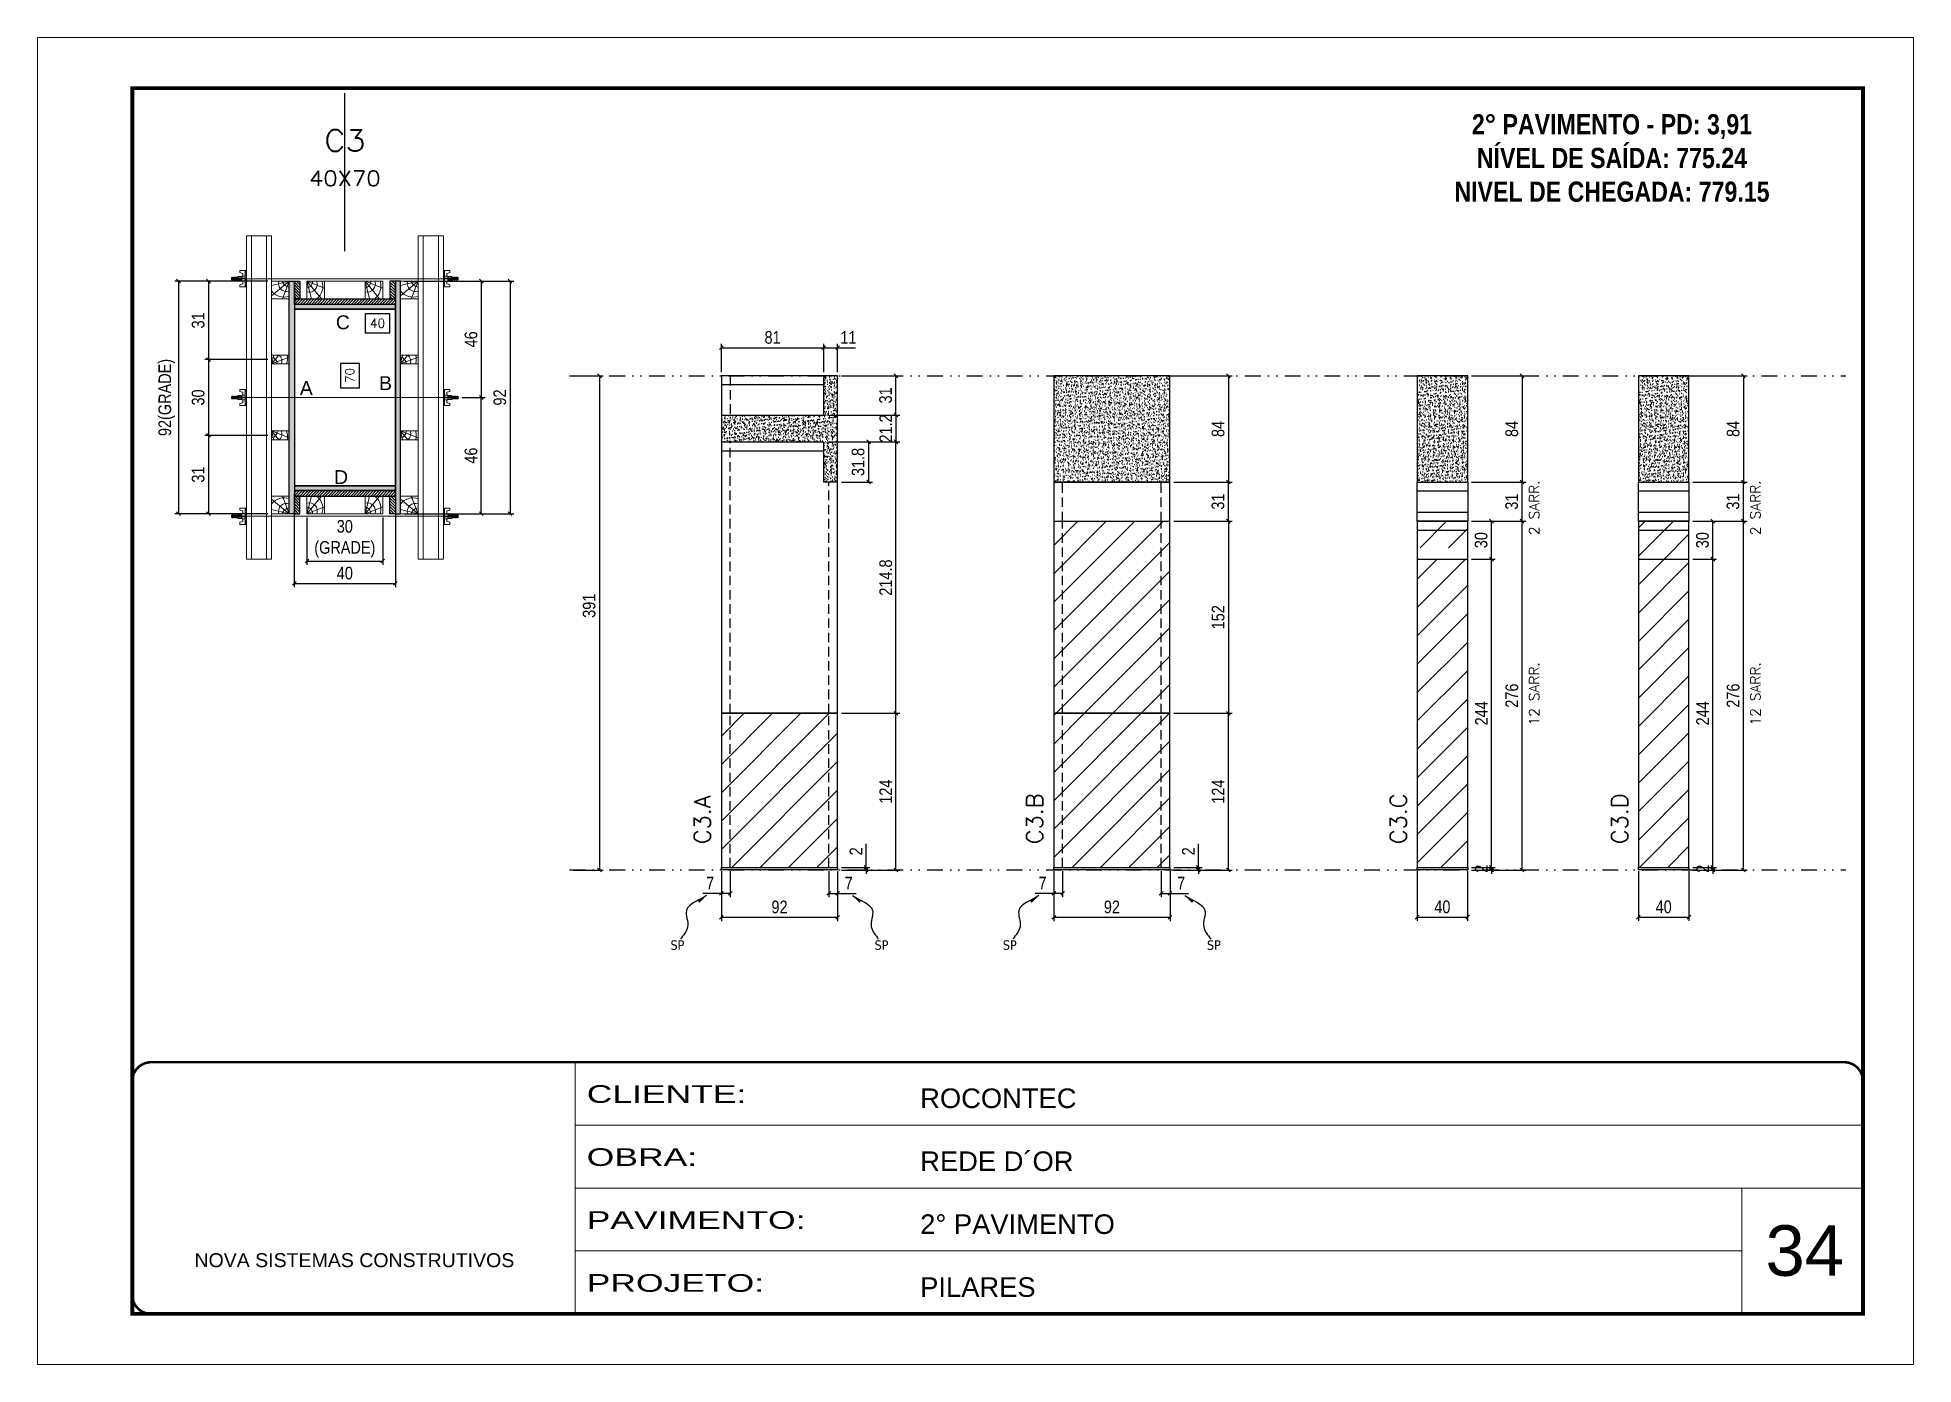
# Model space of a CAD drawing. Extents: x 2949 to 9203, y -16089 to 12527.
# Drawn here: x 4534 to 6019, y 2288 to 3338 of the extents above; entities that cross this region are included whole.
import ezdxf
from ezdxf.enums import TextEntityAlignment as Align

# ---------------------------------------------------------------- set-up
doc = ezdxf.new("R2010")
doc.units = 0
for name, pattern in [('CONTINUO', [0]), ('DASHED', [0.75, 0.5, -0.25]), ('DIVIDE2', [0.625, 0.25, -0.125, 0, -0.125, 0, -0.125]), ('HIDDEN', [0.375, 0.25, -0.125])]:
    doc.linetypes.add(name, pattern=pattern)
for name, color, linetype, lineweight in [('CARIMBO', 255, 'Continuous', 9), ('Folhas', 255, 'Continuous', 9), ('Hachura', 251, 'Continuous', 9), ('Madeira', 126, 'Continuous', 18), ('Perfil Metálico', 224, 'Continuous', 18), ('SARRAFO DE PRESSAO', 251, 'DASHED', 9), ('Texto Seção', 7, 'Continuous', 15)]:
    doc.layers.add(name, color=color, linetype=linetype, lineweight=lineweight)
for name, color, linetype in [('CHAPA', 1, 'Continuous'), ('COTA', 241, 'Continuous'), ('cotas', 4, 'Continuous'), ('MEIO_PONT', 93, 'Continuous'), ('NOMENCLATURA', 7, 'Continuous'), ('Nível', 160, 'Continuous'), ('Painéis', 200, 'Continuous'), ('SARR_2.2x7', 40, 'Continuous'), ('SARRAFO', 251, 'Continuous'), ('Sarrafo de Pressão', 42, 'HIDDEN'), ('texto', 7, 'Continuous'), ('Texto de Titulo', 7, 'Continuous'), ('Texto Qtd Sarr', 242, 'Continuous'), ('TEXTO_GERAL', 7, 'Continuous')]:
    doc.layers.add(name, color=color, linetype=linetype)
doc.styles.add('ARIAL', font='arial.ttf')
doc.styles.add('COTA TECNICA', font='techl___.ttf', dxfattribs={"height": 10})
doc.styles.add('COTA TECNICA 2X', font='techl___.ttf', dxfattribs={"height": 10})
doc.styles.add('COTA TECNICA-50', font='techl___.ttf', dxfattribs={"height": 10})
doc.styles.add('REGUA-120', font='ROMANS.shx', dxfattribs={"height": 15})
doc.styles.add('ROMANC', font='techb___.ttf', dxfattribs={"height": 2.5})
doc.styles.add('ROMANS', font='romans.shx')
doc.styles.get("Standard").update_dxf_attribs({"font": 'arial.ttf'})
doc.styles.add('Tecnologia', font='')
doc.styles.get('Tecnologia').set_extended_font_data('Forgotten Futurist')
doc.dimstyles.new('COTA PAINEL-50', dxfattribs={"dimtxt": 10, "dimasz": 3, "dimexe": 3, "dimexo": 3, "dimgap": 3, "dimtad": 1, "dimdec": 1, "dimzin": 12, "dimdsep": 46, "dimtxsty": 'COTA TECNICA-50', "dimblk1": 'OBLIQUE', "dimblk2": 'OBLIQUE', "dimsah": 1, "dimcen": 0.9, "dimclrd": 4, "dimclre": 4, "dimclrt": 240, "dimadec": 1, "dimazin": 3, "dimtfac": 1, "dimtdec": 1, "dimtmove": 0, "dimatfit": 3, "dimfxl": 1, "dimtolj": 1, "dimtzin": 12, "dimarcsym": 0})
doc.dimstyles.new('PAINEL', dxfattribs={"dimtxt": 10, "dimasz": 3, "dimexe": 3, "dimexo": 3, "dimgap": 3, "dimtad": 1, "dimdec": 1, "dimzin": 12, "dimdsep": 46, "dimtxsty": 'COTA TECNICA', "dimblk1": 'OBLIQUE', "dimblk2": 'OBLIQUE', "dimsah": 1, "dimcen": 0.9, "dimclrd": 4, "dimclre": 4, "dimclrt": 240, "dimadec": 1, "dimazin": 3, "dimtfac": 1, "dimtdec": 1, "dimtmove": 0, "dimatfit": 3, "dimfxl": 1, "dimtolj": 1, "dimtzin": 12, "dimarcsym": 0})
doc.dimstyles.new('SECAO PILAR', dxfattribs={"dimtxt": 10, "dimasz": 3, "dimexe": 3, "dimexo": 3, "dimgap": 3, "dimtad": 1, "dimdec": 1, "dimlfac": 0.5, "dimzin": 12, "dimdsep": 46, "dimtxsty": 'COTA TECNICA 2X', "dimblk1": 'OBLIQUE', "dimblk2": 'OBLIQUE', "dimsah": 1, "dimcen": 0.9, "dimclrd": 256, "dimclre": 256, "dimclrt": 256, "dimadec": 1, "dimazin": 3, "dimtfac": 1, "dimtdec": 1, "dimtmove": 0, "dimatfit": 3, "dimfxl": 1, "dimtolj": 1, "dimtzin": 12, "dimarcsym": 0})
doc.dimstyles.new('SECÇÃO 2', dxfattribs={"dimtxt": 7, "dimasz": 6, "dimexe": 0.18, "dimexo": 2, "dimgap": -4, "dimtad": 3, "dimdec": 1, "dimlfac": 0.5, "dimzin": 12, "dimdsep": 46, "dimtxsty": 'ROMANS', "dimblk": 'ARCHTICK', "dimcen": 0.09, "dimse1": 1, "dimse2": 1, "dimsd1": 1, "dimsd2": 1, "dimclrd": 180, "dimclre": 5, "dimclrt": 1, "dimadec": 0, "dimazin": 3, "dimtfac": 1, "dimtdec": 1, "dimtofl": 0, "dimtmove": 0, "dimatfit": 3, "dimldrblk": 'ARCHTICK', "dimfxl": 1, "dimtolj": 1, "dimtzin": 0, "dimarcsym": 0})
doc.dimstyles.get("Standard").update_dxf_attribs({"dimtxt": 0.18, "dimasz": 0.18, "dimexe": 0.18, "dimexo": 0.0625, "dimgap": 0.09, "dimtad": 0, "dimtih": 1, "dimtoh": 1, "dimdec": 4, "dimzin": 0, "dimdsep": 46, "dimtxsty": 'Standard', "dimcen": 0.09, "dimadec": 0, "dimazin": 0, "dimtfac": 1, "dimtdec": 4, "dimtofl": 0, "dimtmove": 0, "dimatfit": 3, "dimfxl": 1, "dimtolj": 1, "dimtzin": 0, "dimarcsym": 0})

msp = doc.modelspace()

# ---------------------------------------------------------------- texts
at = {"layer": 'CARIMBO', "style": 'ARIAL'}
msp.add_text('34', height=40, dxfattribs=at).set_placement((5901.89, 2358.28))
at = {"layer": 'NOMENCLATURA', "color": 2, "insert": (5780.36, 3304.19), "char_height": 16, "attachment_point": 2, "style": 'ROMANC'}
msp.add_mtext_dynamic_manual_height_columns('\\P2° PAVIMENTO - PD: 3,91\\PNÍVEL DE SAÍDA: 775.24\\PNIVEL DE CHEGADA: 779.15', width=300.2766, gutter_width=1, heights=[0], dxfattribs=at)
at = {"layer": 'texto', "color": 0, "char_height": 7.5, "attachment_point": 5}
for insert in [(5040.59, 2619.93), (5202.14, 2619.93), (5303.68, 2619.93), (5465.24, 2619.93)]:
    msp.add_mtext('{\\fTahoma|b0|i0|c0|p34;\\C4;SP}', dxfattribs=dict(at, insert=insert))
at = {"layer": 'Texto Seção', "linetype": 'Continuous', "style": 'ROMANS'}
for s, p in [('2 SARR.', (5722.72, 2944.42)), ('2 SARR.', (5897.89, 2944.42)), ('12 SARR.', (5722.72, 2793.76)), ('12 SARR.', (5897.89, 2793.76))]:
    msp.add_text(s, height=8, rotation=90, dxfattribs=at).set_placement(p)
at = {"layer": 'Texto Seção', "char_height": 13, "width": 285.3299, "attachment_point": 7, "rotation": 90, "style": 'REGUA-120'}
for s, insert in [('C3.A', (5066.82, 2699.88)), ('C3.B', (5329.79, 2699.88)), ('C3.C', (5617.8, 2699.88)), ('C3.D', (5792.98, 2699.88))]:
    msp.add_mtext(s, dxfattribs=dict(at, insert=insert))
at = {"layer": 'TEXTO_GERAL', "style": 'ARIAL'}
for s, p in [('C', (4775.74, 3112.81)), ('A', (4746.79, 3060.76)), ('B', (4809.5, 3064.67)), ('D', (4774.33, 2990.31))]:
    msp.add_text(s, height=11, dxfattribs=at).set_placement(p, align=Align.MIDDLE_CENTER)

# ---------------------------------------------------------------- blocks, each defined once
blk = doc.blocks.new('9999999999')
at = {"color": 30, "linetype": 'CONTINUO'}
for p, q in [((98564.6, 34230.2), (98564.6, 34429.4)), ((98564.6, 34379.6), (99584, 34379.6)), ((98564.6, 34329.8), (99488, 34329.8)), ((99584, 34329.8), (99488, 34329.8)), ((99488, 34329.8), (99488, 34230.2)), ((98564.6, 34280), (99488, 34280))]:
    blk.add_line(p, q, dxfattribs=at)
at = {"color": 30, "linetype": 'CONTINUO', "const_width": 2}
blk.add_lwpolyline([(99584, 34230.2), (99584, 34414.4, 0.414214), (99569, 34429.4), (98229, 34429.4, 0.414214), (98214, 34414.4), (98214, 34245.2, 0.414214), (98229, 34230.2), (99584, 34230.2)], format="xyb", dxfattribs=at)
at = {"layer": 'Folhas'}
blk.add_lwpolyline([(98139, 34190.2), (99624, 34190.2), (99624, 35240.2), (98139, 35240.2)], close=True, dxfattribs=at)
at = {"layer": 'Folhas', "color": 30, "const_width": 3}
blk.add_lwpolyline([(98214, 34230.2), (99584, 34230.2), (99584, 35200.2), (98214, 35200.2)], close=True, dxfattribs=at)
at = {"color": 7, "linetype": 'Continuous', "ltscale": 5, "style": 'ARIAL'}
for s, height, p in [('ROCONTEC', 15.48, (98837.7, 34393.1)), ('REDE D´OR', 15.48, (98837.7, 34343.3)), ('2° PAVIMENTO', 15.483, (98837.7, 34293.5)), ('NOVA SISTEMAS CONSTRUTIVOS', 11.059, (98263.2, 34267.2)), ('PILARES', 15.48, (98837.7, 34243.7))]:
    blk.add_text(s, height=height, dxfattribs=at).set_placement(p)
at = {"layer": 'Folhas', "color": 7, "style": 'Tecnologia', "width": 1.5}
for s, p in [('CLIENTE:', (98573.7, 34397.2)), ('OBRA:', (98573.7, 34347.3)), ('PAVIMENTO:', (98573.7, 34297.5)), ('PROJETO:', (98573.7, 34247.7))]:
    blk.add_text(s, height=14, dxfattribs=at).set_placement(p)
blk = doc.blocks.new('*D1163')
at = {"layer": 'COTA', "color": 180, "lineweight": -2, "transparency": 16777216}
for p, q in [((4788.8, 3080.3), (4773.8, 3080.3)), ((4773.8, 3080.3), (4773.8, 3061)), ((4788.8, 3061), (4788.8, 3080.3)), ((4773.8, 3061), (4788.8, 3061))]:
    blk.add_line(p, q, dxfattribs=at)
at = {"layer": 'Defpoints', "color": 0, "transparency": 16777216}
for p in [(4737.3, 3123.3), (4737.3, 2983.3), (4792.8, 2983.3)]:
    blk.add_point(p, dxfattribs=at)
at = {"layer": 'COTA', "color": 1, "transparency": 16777216, "insert": (4781.3, 3070.7), "char_height": 7, "attachment_point": 5, "rotation": 90, "style": 'ROMANS'}
blk.add_mtext('\\A1;70', dxfattribs=at)
blk = doc.blocks.new('_ArchTick')
at = {"color": 0, "linetype": 'ByBlock', "const_width": 0.15}
blk.add_lwpolyline([(-0.5, -0.5), (0.5, 0.5)], dxfattribs=at)
blk = doc.blocks.new('_Oblique')
at = {"color": 0, "linetype": 'ByBlock', "lineweight": -2}
blk.add_line((-0.5, -0.5), (0.5, 0.5), dxfattribs=at)
blk = doc.blocks.new('*D1164')
at = {"layer": 'COTA', "lineweight": -2, "transparency": 16777216}
for p, q in [((4824.3, 3145.3), (4911.1, 3145.3)), ((4908.1, 3145.3), (4908.1, 2961.3)), ((4824.3, 2961.3), (4911.1, 2961.3))]:
    blk.add_line(p, q, dxfattribs=at)
at = {"layer": 'Defpoints', "color": 0, "transparency": 16777216}
for p in [(4821.3, 3145.3), (4821.3, 2961.3), (4908.1, 2961.3)]:
    blk.add_point(p, dxfattribs=at)
at = {"layer": 'COTA', "lineweight": -2, "transparency": 16777216, "xscale": 3, "yscale": 3, "zscale": 3}
for p, rotation in [((4908.1, 3145.3), 90), ((4908.1, 2961.3), 270)]:
    blk.add_blockref('_Oblique', p, dxfattribs=dict(at, rotation=rotation))
at = {"layer": 'COTA', "transparency": 16777216, "insert": (4900, 3053.3), "char_height": 10, "attachment_point": 5, "rotation": 90, "style": 'COTA TECNICA 2X'}
blk.add_mtext('\\A1;92', dxfattribs=at)
blk = doc.blocks.new('*D1165')
at = {"layer": 'COTA', "lineweight": -2, "transparency": 16777216}
for p, q in [((4858.3, 3145.3), (4888.3, 3145.3)), ((4885.3, 3145.3), (4885.3, 3053.3)), ((4870.1, 3053.3), (4888.3, 3053.3))]:
    blk.add_line(p, q, dxfattribs=at)
at = {"layer": 'Defpoints', "color": 0, "transparency": 16777216}
for p in [(4855.3, 3145.3), (4867.1, 3053.3), (4885.3, 3053.3)]:
    blk.add_point(p, dxfattribs=at)
at = {"layer": 'COTA', "lineweight": -2, "transparency": 16777216, "xscale": 3, "yscale": 3, "zscale": 3}
for p, rotation in [((4885.3, 3145.3), 90), ((4885.3, 3053.3), 270)]:
    blk.add_blockref('_Oblique', p, dxfattribs=dict(at, rotation=rotation))
at = {"layer": 'COTA', "transparency": 16777216, "insert": (4877.2, 3099.3), "char_height": 10, "attachment_point": 5, "rotation": 90, "style": 'COTA TECNICA 2X'}
blk.add_mtext('\\A1;46', dxfattribs=at)
blk = doc.blocks.new('*D1166')
at = {"layer": 'COTA', "lineweight": -2, "transparency": 16777216}
for p, q in [((4870.1, 3053.3), (4888.3, 3053.3)), ((4885.3, 2961.3), (4885.3, 3053.3)), ((4858.3, 2961.3), (4888.3, 2961.3))]:
    blk.add_line(p, q, dxfattribs=at)
at = {"layer": 'Defpoints', "color": 0, "transparency": 16777216}
for p in [(4867.1, 3053.3), (4885.3, 3053.3), (4855.3, 2961.3)]:
    blk.add_point(p, dxfattribs=at)
at = {"layer": 'COTA', "lineweight": -2, "transparency": 16777216, "xscale": 3, "yscale": 3, "zscale": 3}
for p, rotation in [((4885.3, 3053.3), 90), ((4885.3, 2961.3), 270)]:
    blk.add_blockref('_Oblique', p, dxfattribs=dict(at, rotation=rotation))
at = {"layer": 'COTA', "transparency": 16777216, "insert": (4877.2, 3007.3), "char_height": 10, "attachment_point": 5, "rotation": 90, "style": 'COTA TECNICA 2X'}
blk.add_mtext('\\A1;46', dxfattribs=at)
blk = doc.blocks.new('*D1167')
at = {"layer": 'COTA', "color": 180, "lineweight": -2, "transparency": 16777216}
for p, q in [((4812.8, 3119.5), (4793.5, 3119.5)), ((4793.5, 3119.5), (4793.5, 3104.5)), ((4812.8, 3104.5), (4812.8, 3119.5)), ((4793.5, 3104.5), (4812.8, 3104.5))]:
    blk.add_line(p, q, dxfattribs=at)
at = {"layer": 'Defpoints', "color": 0, "transparency": 16777216}
for p in [(4737.3, 3123.3), (4817.3, 3123.3), (4817.3, 3100.5)]:
    blk.add_point(p, dxfattribs=at)
at = {"layer": 'COTA', "color": 1, "transparency": 16777216, "insert": (4803.2, 3112), "char_height": 7, "attachment_point": 5, "style": 'ROMANS'}
blk.add_mtext('\\A1;40', dxfattribs=at)
blk = doc.blocks.new('titulo1')
at = {"layer": 'Defpoints', "color": 252, "linetype": 'HIDDEN', "ltscale": 2}
blk.add_line((0, 0), (0, 125), dxfattribs=at)
at = {"layer": 'Defpoints', "style": 'ROMANS', "oblique": 15}
blk.add_attdef('FOLHA', text='', height=10, dxfattribs=at).set_placement((0, 15.6), align=Align.MIDDLE_CENTER)
at = {"layer": 'Texto Qtd Sarr', "color": 3, "style": 'ROMANS', "oblique": 15}
for tag, height, p in [('TITULO', 17, (0, 71.4)), ('SEÇÃO', 12, (0, 41.5))]:
    blk.add_attdef(tag, text='', height=height, dxfattribs=at).set_placement(p, align=Align.MIDDLE_CENTER)
blk = doc.blocks.new('PONTALETE')
at = {"layer": 'Madeira'}
for q in [(2.71, 7), (7, 5.76), (7, 1.74)]:
    blk.add_line((0, 0), q, dxfattribs=at)
blk.add_lwpolyline([(0, 0), (7, 0), (7, 7), (0, 7)], close=True, dxfattribs=at)
for centre, radius, start, end in [((2.04, 0.06), 6.23, 37.28179, 109.09128), ((1.09, 0.9), 3.19, 343.60304, 109.98471), ((-0.21, -0.78), 3.09, 14.63219, 86.0383)]:
    blk.add_arc(centre, radius, start, end, dxfattribs=at)
blk = doc.blocks.new('*D1168')
at = {"layer": 'COTA', "lineweight": -2, "transparency": 16777216}
for p, q in [((4716.3, 3145.3), (4642.6, 3145.3)), ((4645.6, 3145.3), (4645.6, 2961.3)), ((4716.3, 2961.3), (4642.6, 2961.3))]:
    blk.add_line(p, q, dxfattribs=at)
at = {"layer": 'Defpoints', "color": 0, "transparency": 16777216}
for p in [(4719.3, 3145.3), (4645.6, 2961.3), (4719.3, 2961.3)]:
    blk.add_point(p, dxfattribs=at)
at = {"layer": 'COTA', "lineweight": -2, "transparency": 16777216, "xscale": 3, "yscale": 3, "zscale": 3}
for p, rotation in [((4645.6, 3145.3), 90), ((4645.6, 2961.3), 270)]:
    blk.add_blockref('_Oblique', p, dxfattribs=dict(at, rotation=rotation))
at = {"layer": 'COTA', "transparency": 16777216, "insert": (4636.3, 3053.3), "char_height": 10, "attachment_point": 5, "rotation": 90, "style": 'COTA TECNICA 2X'}
blk.add_mtext('\\A1;92(GRADE)', dxfattribs=at)
blk = doc.blocks.new('MEIO PONTALETE')
at = {"layer": 'Madeira'}
for q in [(2.71, 7), (3.5, 2.88), (3.5, 0.87)]:
    blk.add_line((0, 0), q, dxfattribs=at)
blk.add_lwpolyline([(0, 0), (3.5, 0), (3.5, 7), (0, 7)], close=True, dxfattribs=at)
for centre, radius, start, end in [((2.04, 0.06), 6.23, 76.44987, 109.09128), ((1.09, 0.9), 3.19, 40.90626, 109.98471), ((-0.21, -0.78), 3.09, 14.63219, 86.0383)]:
    blk.add_arc(centre, radius, start, end, dxfattribs=at)
blk = doc.blocks.new('*D1188')
at = {"layer": 'COTA', "lineweight": -2, "transparency": 16777216}
for p, q in [((4716.3, 3023.3), (4666.4, 3023.3)), ((4669.4, 3023.3), (4669.4, 2961.3)), ((4716.3, 2961.3), (4666.4, 2961.3))]:
    blk.add_line(p, q, dxfattribs=at)
at = {"layer": 'Defpoints', "color": 0, "transparency": 16777216}
for p in [(4719.3, 3023.3), (4669.4, 2961.3), (4719.3, 2961.3)]:
    blk.add_point(p, dxfattribs=at)
at = {"layer": 'COTA', "lineweight": -2, "transparency": 16777216, "xscale": 3, "yscale": 3, "zscale": 3}
for p, rotation in [((4669.4, 3023.3), 90), ((4669.4, 2961.3), 270)]:
    blk.add_blockref('_Oblique', p, dxfattribs=dict(at, rotation=rotation))
at = {"layer": 'COTA', "transparency": 16777216, "insert": (4661.2, 2992.3), "char_height": 10, "attachment_point": 5, "rotation": 90, "style": 'COTA TECNICA 2X'}
blk.add_mtext('\\A1;31', dxfattribs=at)
blk = doc.blocks.new('C')
at = {"layer": 'Hachura', "color": 0}
for p, q in [((0, 3.22), (0, -3.22)), ((0.45, 3.22), (0, 3.22)), ((0.46, 3.16), (0, 3.16)), ((0.46, 3.05), (0, 3.05)), ((0.46, 2.88), (0, 2.88)), ((0, 2.75), (0, -1.16)), ((0.46, 2.65), (0, 2.65)), ((0.46, 2.23), (0, 2.23)), ((0.46, 1.51), (0, 1.51)), ((0.39, 0.49), (0.17, 0.49)), ((0.45, -3.23), (0.45, 3.22)), ((0.45, 3.22), (2.58, 3.22)), ((1.74, 0.97), (0.45, 0.97)), ((1.45, 0.1), (0.45, 0.1)), ((1.35, 1.94), (1.35, 0.96)), ((2.58, 2.39), (1.47, 2.09)), ((1.74, -0.97), (1.74, 0.97)), ((1.74, 0.97), (1.74, 0.84)), ((1.74, 0.97), (1.74, 0.84)), ((1.74, 0.84), (3.35, 0.84)), ((3.35, 0.45), (1.74, 0.45)), ((2.58, 3.22), (2.58, 2.39)), ((3.32, 0.84), (3.32, -0.84)), ((3.35, 0.84), (3.35, -0.84)), ((3.68, 0.45), (3.35, 0.45)), ((3.84, -0.52), (3.35, 0.45)), ((3.35, 0.06), (3.67, -0.57)), ((3.68, 0.45), (4.16, -0.52)), ((3.72, 0.5), (4.25, -0.57)), ((4.37, -0.55), (3.83, 0.53)), ((4.15, 0.45), (3.93, 0.45)), ((4.42, -0.52), (3.93, 0.45)), ((4.15, 0.45), (4.26, 0.45)), ((4.26, 0.45), (4.74, -0.52)), ((4.3, 0.5), (4.83, -0.57)), ((4.95, -0.55), (4.41, 0.53)), ((4.51, 0.45), (4.84, 0.45)), ((5, -0.52), (4.51, 0.45)), ((4.84, 0.45), (5.32, -0.52)), ((4.88, 0.5), (5.41, -0.57)), ((5.53, -0.55), (4.99, 0.53)), ((5.58, -0.52), (5.09, 0.45)), ((5.42, 0.45), (5.09, 0.45)), ((5.58, -0.52), (5.09, 0.45)), ((5.42, 0.45), (5.74, -0.19)), ((5.46, 0.5), (5.74, -0.07)), ((5.74, 0.19), (5.57, 0.53)), ((5.74, 0.32), (5.68, 0.45)), ((5.68, 0.45), (5.74, 0.45)), ((5.74, 0.45), (5.9, 0.29)), ((5.74, 0.45), (5.74, -0.52)), ((5.9, -0.36), (5.9, 0.29)), ((0.45, 0), (0, 0)), ((0.46, -1.52), (0, -1.52)), ((0.46, -2.23), (0, -2.23)), ((0.46, -2.65), (0, -2.65)), ((0.46, -2.88), (0, -2.88)), ((0.46, -3.05), (0, -3.05)), ((0.46, -3.16), (0, -3.16)), ((0, -3.22), (2.57, -3.22)), ((0.08, -0.48), (0.29, -0.48)), ((0.29, -0.48), (0.4, -0.48)), ((0.45, 0), (0.45, -0.97)), ((0.45, -0.16), (1.45, -0.16)), ((0.45, -0.65), (0.45, -0.32)), ((0.45, -3.23), (0.45, -0.65)), ((0.45, -0.97), (1.74, -0.97)), ((1.35, -1.94), (1.35, -0.97)), ((2.58, -2.39), (1.47, -2.1)), ((3.35, -0.32), (1.74, -0.32)), ((3.35, -0.84), (1.74, -0.84)), ((2.58, -3.23), (2.58, -2.39)), ((3.35, -0.07), (3.58, -0.52)), ((3.35, -0.52), (3.58, -0.52)), ((3.84, -0.52), (4.16, -0.52)), ((4.42, -0.52), (4.74, -0.52)), ((4.63, -0.52), (4.74, -0.52)), ((5, -0.52), (5.32, -0.52)), ((5.58, -0.52), (5.74, -0.52)), ((5.74, -0.52), (5.9, -0.36)), ((5.74, -0.52), (5.74, -0.52))]:
    blk.add_line(p, q, dxfattribs=at)
for centre, radius, start, end in [((1.52, 1.94), 0.161, 104.74356, 180), ((1.44, -0.03), 0.129, 272.69497, 87.30503), ((3.81, 0.39), 0.143, 25.56881, 154.43119), ((4.39, 0.39), 0.143, 25.56881, 154.43119), ((4.97, 0.39), 0.143, 25.56881, 154.43119), ((5.55, 0.39), 0.143, 25.56881, 154.43119), ((0.17, -0.37), 0.174, 221.74404, 317.85924), ((1.52, -1.94), 0.161, 180, 255.25644), ((3.71, -0.4), 0.174, 222.14076, 318.25596), ((4.29, -0.4), 0.174, 222.14076, 318.25596), ((4.87, -0.4), 0.174, 222.14076, 318.25596), ((5.45, -0.4), 0.174, 222.14076, 318.25596), ((5.61, -0.4), 0.174, 317.85924, 318.25596)]:
    blk.add_arc(centre, radius, start, end, dxfattribs=at)
blk = doc.blocks.new('*D1189')
at = {"layer": 'COTA', "lineweight": -2, "transparency": 16777216}
for p, q in [((4716.3, 3145.3), (4666.4, 3145.3)), ((4669.4, 3145.3), (4669.4, 3083.3)), ((4716.3, 3083.3), (4666.4, 3083.3))]:
    blk.add_line(p, q, dxfattribs=at)
at = {"layer": 'Defpoints', "color": 0, "transparency": 16777216}
for p in [(4719.3, 3145.3), (4669.4, 3083.3), (4719.3, 3083.3)]:
    blk.add_point(p, dxfattribs=at)
at = {"layer": 'COTA', "lineweight": -2, "transparency": 16777216, "xscale": 3, "yscale": 3, "zscale": 3}
for p, rotation in [((4669.4, 3145.3), 90), ((4669.4, 3083.3), 270)]:
    blk.add_blockref('_Oblique', p, dxfattribs=dict(at, rotation=rotation))
at = {"layer": 'COTA', "transparency": 16777216, "insert": (4661.2, 3114.3), "char_height": 10, "attachment_point": 5, "rotation": 90, "style": 'COTA TECNICA 2X'}
blk.add_mtext('\\A1;31', dxfattribs=at)
blk = doc.blocks.new('*D1190')
at = {"layer": 'COTA', "lineweight": -2, "transparency": 16777216}
for p, q in [((4716.3, 3083.3), (4666.4, 3083.3)), ((4669.4, 3083.3), (4669.4, 3023.3)), ((4716.3, 3023.3), (4666.4, 3023.3))]:
    blk.add_line(p, q, dxfattribs=at)
at = {"layer": 'Defpoints', "color": 0, "transparency": 16777216}
for p in [(4719.3, 3083.3), (4669.4, 3023.3), (4719.3, 3023.3)]:
    blk.add_point(p, dxfattribs=at)
at = {"layer": 'COTA', "lineweight": -2, "transparency": 16777216, "xscale": 3, "yscale": 3, "zscale": 3}
for p, rotation in [((4669.4, 3083.3), 90), ((4669.4, 3023.3), 270)]:
    blk.add_blockref('_Oblique', p, dxfattribs=dict(at, rotation=rotation))
at = {"layer": 'COTA', "transparency": 16777216, "insert": (4661.2, 3053.3), "char_height": 10, "attachment_point": 5, "rotation": 90, "style": 'COTA TECNICA 2X'}
blk.add_mtext('\\A1;30', dxfattribs=at)
blk = doc.blocks.new('*D1199')
at = {"layer": 'COTA', "lineweight": -2, "transparency": 16777216}
for p, q in [((4737.3, 2976.7), (4737.3, 2903.2)), ((4817.3, 2976.7), (4817.3, 2903.2)), ((4737.3, 2906.2), (4817.3, 2906.2))]:
    blk.add_line(p, q, dxfattribs=at)
at = {"layer": 'Defpoints', "color": 0, "transparency": 16777216}
for p in [(4737.3, 2979.7), (4817.3, 2979.7), (4817.3, 2906.2)]:
    blk.add_point(p, dxfattribs=at)
at = {"layer": 'COTA', "lineweight": -2, "transparency": 16777216, "xscale": 3, "yscale": 3, "zscale": 3, "rotation": 180}
blk.add_blockref('_Oblique', (4737.3, 2906.2), dxfattribs=at)
at = {"layer": 'COTA', "lineweight": -2, "transparency": 16777216, "xscale": 3, "yscale": 3, "zscale": 3}
blk.add_blockref('_Oblique', (4817.3, 2906.2), dxfattribs=at)
at = {"layer": 'COTA', "transparency": 16777216, "insert": (4777.3, 2914.3), "char_height": 10, "attachment_point": 5, "style": 'COTA TECNICA 2X'}
blk.add_mtext('\\A1;40', dxfattribs=at)
blk = doc.blocks.new('*D1191')
at = {"layer": 'cotas', "color": 4, "linetype": 'ByBlock', "lineweight": -2, "transparency": 16777216}
for p, q in [((4958.2, 3070.4), (4981.9, 3070.4)), ((4978.9, 3070.4), (4978.9, 2679.4)), ((4958.2, 2679.4), (4981.9, 2679.4))]:
    blk.add_line(p, q, dxfattribs=at)
at = {"layer": 'Defpoints', "color": 0, "linetype": 'ByBlock', "transparency": 16777216}
for p in [(4955.2, 3070.4), (4955.2, 2679.4), (4978.9, 2679.4)]:
    blk.add_point(p, dxfattribs=at)
at = {"layer": 'cotas', "color": 4, "linetype": 'ByBlock', "lineweight": -2, "transparency": 16777216, "xscale": 3, "yscale": 3, "zscale": 3}
for p, rotation in [((4978.9, 3070.4), 90), ((4978.9, 2679.4), 270)]:
    blk.add_blockref('_Oblique', p, dxfattribs=dict(at, rotation=rotation))
at = {"layer": 'cotas', "color": 240, "linetype": 'ByBlock', "transparency": 16777216, "insert": (4970.7, 2888.5), "char_height": 10, "attachment_point": 5, "rotation": 90, "style": 'COTA TECNICA'}
blk.add_mtext('\\A1;391', dxfattribs=at)
blk = doc.blocks.new('*D1169')
at = {"layer": 'COTA', "color": 4, "lineweight": -2, "transparency": 16777216}
for p, q in [((5075.4, 2678.4), (5075.4, 2639)), ((5167.4, 2678.4), (5167.4, 2639)), ((5075.4, 2642), (5167.4, 2642))]:
    blk.add_line(p, q, dxfattribs=at)
at = {"layer": 'Defpoints', "color": 0, "transparency": 16777216}
for p in [(5075.4, 2681.4), (5167.4, 2681.4), (5167.4, 2642)]:
    blk.add_point(p, dxfattribs=at)
at = {"layer": 'COTA', "color": 4, "lineweight": -2, "transparency": 16777216, "xscale": 3, "yscale": 3, "zscale": 3, "rotation": 180}
blk.add_blockref('_Oblique', (5075.4, 2642), dxfattribs=at)
at = {"layer": 'COTA', "color": 4, "lineweight": -2, "transparency": 16777216, "xscale": 3, "yscale": 3, "zscale": 3}
blk.add_blockref('_Oblique', (5167.4, 2642), dxfattribs=at)
at = {"layer": 'COTA', "color": 240, "transparency": 16777216, "insert": (5121.4, 2650.1), "char_height": 10, "attachment_point": 5, "style": 'COTA TECNICA'}
blk.add_mtext('\\A1;92', dxfattribs=at)
blk = doc.blocks.new('*D1170')
at = {"layer": 'COTA', "color": 4, "lineweight": -2, "transparency": 16777216}
for p, q in [((5170.4, 2803.4), (5216.6, 2803.4)), ((5213.6, 2679.4), (5213.6, 2803.4)), ((5170.4, 2679.4), (5216.6, 2679.4))]:
    blk.add_line(p, q, dxfattribs=at)
at = {"layer": 'Defpoints', "color": 0, "transparency": 16777216}
for p in [(5167.4, 2803.4), (5213.6, 2803.4), (5167.4, 2679.4)]:
    blk.add_point(p, dxfattribs=at)
at = {"layer": 'COTA', "color": 4, "lineweight": -2, "transparency": 16777216, "xscale": 3, "yscale": 3, "zscale": 3}
for p, rotation in [((5213.6, 2803.4), 90), ((5213.6, 2679.4), 270)]:
    blk.add_blockref('_Oblique', p, dxfattribs=dict(at, rotation=rotation))
at = {"layer": 'COTA', "color": 240, "transparency": 16777216, "insert": (5205.5, 2741.4), "char_height": 10, "attachment_point": 5, "rotation": 90, "style": 'COTA TECNICA-50'}
blk.add_mtext('\\A1;124', dxfattribs=at)
blk = doc.blocks.new('*D1171')
at = {"layer": 'COTA', "color": 4, "lineweight": -2, "transparency": 16777216}
for p, q in [((5189.9, 2681.4), (5189.9, 2700.2)), ((5170.4, 2681.4), (5192.9, 2681.4)), ((5170.4, 2679.4), (5192.9, 2679.4)), ((5189.9, 2679.4), (5189.9, 2681.4)), ((5189.9, 2679.4), (5189.9, 2676.4))]:
    blk.add_line(p, q, dxfattribs=at)
at = {"layer": 'Defpoints', "color": 0, "transparency": 16777216}
for p in [(5167.4, 2681.4), (5167.4, 2679.4), (5189.9, 2679.4)]:
    blk.add_point(p, dxfattribs=at)
at = {"layer": 'COTA', "color": 4, "lineweight": -2, "transparency": 16777216, "xscale": 3, "yscale": 3, "zscale": 3}
for p, rotation in [((5189.9, 2681.4), 270), ((5189.9, 2679.4), 90)]:
    blk.add_blockref('_Oblique', p, dxfattribs=dict(at, rotation=rotation))
at = {"layer": 'COTA', "color": 240, "transparency": 16777216, "insert": (5181.9, 2694.2), "char_height": 10, "attachment_point": 5, "rotation": 90, "style": 'COTA TECNICA-50'}
blk.add_mtext('\\A1;2', dxfattribs=at)
blk = doc.blocks.new('*D1172')
at = {"layer": 'COTA', "color": 4, "linetype": 'ByBlock', "lineweight": -2, "transparency": 16777216}
for p, q in [((5159.4, 3018.2), (5216.6, 3018.2)), ((5213.6, 2803.4), (5213.6, 3018.2)), ((5170.4, 2803.4), (5216.6, 2803.4))]:
    blk.add_line(p, q, dxfattribs=at)
at = {"layer": 'Defpoints', "color": 0, "linetype": 'ByBlock', "transparency": 16777216}
for p in [(5156.4, 3018.2), (5213.6, 3018.2), (5167.4, 2803.4)]:
    blk.add_point(p, dxfattribs=at)
at = {"layer": 'COTA', "color": 4, "linetype": 'ByBlock', "lineweight": -2, "transparency": 16777216, "xscale": 3, "yscale": 3, "zscale": 3}
for p, rotation in [((5213.6, 3018.2), 90), ((5213.6, 2803.4), 270)]:
    blk.add_blockref('_Oblique', p, dxfattribs=dict(at, rotation=rotation))
at = {"layer": 'COTA', "color": 240, "linetype": 'ByBlock', "transparency": 16777216, "insert": (5205.5, 2910.8), "char_height": 10, "attachment_point": 5, "rotation": 90, "style": 'COTA TECNICA'}
blk.add_mtext('\\A1;214.8', dxfattribs=at)
blk = doc.blocks.new('*D1173')
at = {"layer": 'COTA', "color": 4, "linetype": 'ByBlock', "lineweight": -2, "transparency": 16777216}
for p, q in [((5159.4, 3039.4), (5216.6, 3039.4)), ((5213.6, 3039.4), (5213.6, 3018.2)), ((5159.4, 3018.2), (5216.6, 3018.2))]:
    blk.add_line(p, q, dxfattribs=at)
at = {"layer": 'Defpoints', "color": 0, "linetype": 'ByBlock', "transparency": 16777216}
for p in [(5156.4, 3039.4), (5156.4, 3018.2), (5213.6, 3018.2)]:
    blk.add_point(p, dxfattribs=at)
at = {"layer": 'COTA', "color": 4, "linetype": 'ByBlock', "lineweight": -2, "transparency": 16777216, "xscale": 3, "yscale": 3, "zscale": 3}
for p, rotation in [((5213.6, 3039.4), 90), ((5213.6, 3018.2), 270)]:
    blk.add_blockref('_Oblique', p, dxfattribs=dict(at, rotation=rotation))
at = {"layer": 'COTA', "color": 240, "linetype": 'ByBlock', "transparency": 16777216, "insert": (5205.5, 3028.8), "char_height": 10, "attachment_point": 5, "rotation": 90, "style": 'COTA TECNICA'}
blk.add_mtext('\\A1;21.2', dxfattribs=at)
blk = doc.blocks.new('*D1174')
at = {"layer": 'COTA', "color": 4, "lineweight": -2, "transparency": 16777216}
for p, q in [((5338.5, 2678.4), (5338.5, 2639)), ((5430.5, 2678.4), (5430.5, 2639)), ((5338.5, 2642), (5430.5, 2642))]:
    blk.add_line(p, q, dxfattribs=at)
at = {"layer": 'Defpoints', "color": 0, "transparency": 16777216}
for p in [(5338.5, 2681.4), (5430.5, 2681.4), (5430.5, 2642)]:
    blk.add_point(p, dxfattribs=at)
at = {"layer": 'COTA', "color": 4, "lineweight": -2, "transparency": 16777216, "xscale": 3, "yscale": 3, "zscale": 3, "rotation": 180}
blk.add_blockref('_Oblique', (5338.5, 2642), dxfattribs=at)
at = {"layer": 'COTA', "color": 4, "lineweight": -2, "transparency": 16777216, "xscale": 3, "yscale": 3, "zscale": 3}
blk.add_blockref('_Oblique', (5430.5, 2642), dxfattribs=at)
at = {"layer": 'COTA', "color": 240, "transparency": 16777216, "insert": (5384.5, 2650.1), "char_height": 10, "attachment_point": 5, "style": 'COTA TECNICA'}
blk.add_mtext('\\A1;92', dxfattribs=at)
blk = doc.blocks.new('*D1175')
at = {"layer": 'COTA', "color": 4, "lineweight": -2, "transparency": 16777216}
for p, q in [((5433.5, 2803.4), (5479.7, 2803.4)), ((5476.7, 2679.4), (5476.7, 2803.4)), ((5433.5, 2679.4), (5479.7, 2679.4))]:
    blk.add_line(p, q, dxfattribs=at)
at = {"layer": 'Defpoints', "color": 0, "transparency": 16777216}
for p in [(5430.5, 2803.4), (5476.7, 2803.4), (5430.5, 2679.4)]:
    blk.add_point(p, dxfattribs=at)
at = {"layer": 'COTA', "color": 4, "lineweight": -2, "transparency": 16777216, "xscale": 3, "yscale": 3, "zscale": 3}
for p, rotation in [((5476.7, 2803.4), 90), ((5476.7, 2679.4), 270)]:
    blk.add_blockref('_Oblique', p, dxfattribs=dict(at, rotation=rotation))
at = {"layer": 'COTA', "color": 240, "transparency": 16777216, "insert": (5468.6, 2741.4), "char_height": 10, "attachment_point": 5, "rotation": 90, "style": 'COTA TECNICA-50'}
blk.add_mtext('\\A1;124', dxfattribs=at)
blk = doc.blocks.new('*D1176')
at = {"layer": 'COTA', "color": 4, "lineweight": -2, "transparency": 16777216}
for p, q in [((5453, 2681.4), (5453, 2700.2)), ((5433.5, 2681.4), (5456, 2681.4)), ((5433.5, 2679.4), (5456, 2679.4)), ((5453, 2679.4), (5453, 2681.4)), ((5453, 2679.4), (5453, 2676.4))]:
    blk.add_line(p, q, dxfattribs=at)
at = {"layer": 'Defpoints', "color": 0, "transparency": 16777216}
for p in [(5430.5, 2681.4), (5430.5, 2679.4), (5453, 2679.4)]:
    blk.add_point(p, dxfattribs=at)
at = {"layer": 'COTA', "color": 4, "lineweight": -2, "transparency": 16777216, "xscale": 3, "yscale": 3, "zscale": 3}
for p, rotation in [((5453, 2681.4), 270), ((5453, 2679.4), 90)]:
    blk.add_blockref('_Oblique', p, dxfattribs=dict(at, rotation=rotation))
at = {"layer": 'COTA', "color": 240, "transparency": 16777216, "insert": (5445, 2694.2), "char_height": 10, "attachment_point": 5, "rotation": 90, "style": 'COTA TECNICA-50'}
blk.add_mtext('\\A1;2', dxfattribs=at)
blk = doc.blocks.new('*D1177')
at = {"layer": 'COTA', "color": 4, "linetype": 'ByBlock', "lineweight": -2, "transparency": 16777216}
for p, q in [((5433.5, 3070.4), (5479.7, 3070.4)), ((5476.7, 3070.4), (5476.7, 2986.4)), ((5433.5, 2986.4), (5479.7, 2986.4))]:
    blk.add_line(p, q, dxfattribs=at)
at = {"layer": 'Defpoints', "color": 0, "linetype": 'ByBlock', "transparency": 16777216}
for p in [(5430.5, 3070.4), (5430.5, 2986.4), (5476.7, 2986.4)]:
    blk.add_point(p, dxfattribs=at)
at = {"layer": 'COTA', "color": 4, "linetype": 'ByBlock', "lineweight": -2, "transparency": 16777216, "xscale": 3, "yscale": 3, "zscale": 3}
for p, rotation in [((5476.7, 3070.4), 90), ((5476.7, 2986.4), 270)]:
    blk.add_blockref('_Oblique', p, dxfattribs=dict(at, rotation=rotation))
at = {"layer": 'COTA', "color": 240, "linetype": 'ByBlock', "transparency": 16777216, "insert": (5468.6, 3028.4), "char_height": 10, "attachment_point": 5, "rotation": 90, "style": 'COTA TECNICA'}
blk.add_mtext('\\A1;84', dxfattribs=at)
blk = doc.blocks.new('*D1192')
at = {"layer": 'COTA', "color": 4, "linetype": 'ByBlock', "lineweight": -2, "transparency": 16777216}
for p, q in [((5433.5, 2955.4), (5479.7, 2955.4)), ((5476.7, 2955.4), (5476.7, 2803.4)), ((5433.5, 2803.4), (5479.7, 2803.4))]:
    blk.add_line(p, q, dxfattribs=at)
at = {"layer": 'Defpoints', "color": 0, "linetype": 'ByBlock', "transparency": 16777216}
for p in [(5430.5, 2955.4), (5430.5, 2803.4), (5476.7, 2803.4)]:
    blk.add_point(p, dxfattribs=at)
at = {"layer": 'COTA', "color": 4, "linetype": 'ByBlock', "lineweight": -2, "transparency": 16777216, "xscale": 3, "yscale": 3, "zscale": 3}
for p, rotation in [((5476.7, 2955.4), 90), ((5476.7, 2803.4), 270)]:
    blk.add_blockref('_Oblique', p, dxfattribs=dict(at, rotation=rotation))
at = {"layer": 'COTA', "color": 240, "linetype": 'ByBlock', "transparency": 16777216, "insert": (5468.6, 2879.4), "char_height": 10, "attachment_point": 5, "rotation": 90, "style": 'COTA TECNICA'}
blk.add_mtext('\\A1;152', dxfattribs=at)
blk = doc.blocks.new('*D1178')
at = {"layer": 'COTA', "color": 4, "lineweight": -2, "transparency": 16777216}
for p, q in [((5626.1, 2678.4), (5626.1, 2639.1)), ((5666.1, 2678.4), (5666.1, 2639.1)), ((5626.1, 2642.1), (5666.1, 2642.1))]:
    blk.add_line(p, q, dxfattribs=at)
at = {"layer": 'Defpoints', "color": 0, "transparency": 16777216}
for p in [(5626.1, 2681.4), (5666.1, 2681.4), (5666.1, 2642.1)]:
    blk.add_point(p, dxfattribs=at)
at = {"layer": 'COTA', "color": 4, "lineweight": -2, "transparency": 16777216, "xscale": 3, "yscale": 3, "zscale": 3, "rotation": 180}
blk.add_blockref('_Oblique', (5626.1, 2642.1), dxfattribs=at)
at = {"layer": 'COTA', "color": 4, "lineweight": -2, "transparency": 16777216, "xscale": 3, "yscale": 3, "zscale": 3}
blk.add_blockref('_Oblique', (5666.1, 2642.1), dxfattribs=at)
at = {"layer": 'COTA', "color": 240, "transparency": 16777216, "insert": (5646.1, 2650.2), "char_height": 10, "attachment_point": 5, "style": 'COTA TECNICA'}
blk.add_mtext('\\A1;40', dxfattribs=at)
blk = doc.blocks.new('*D1179')
at = {"layer": 'COTA', "color": 4, "lineweight": -2, "transparency": 16777216}
for p, q in [((5669.1, 2955.4), (5712.2, 2955.4)), ((5709.2, 2679.4), (5709.2, 2955.4)), ((5669.1, 2679.4), (5712.2, 2679.4))]:
    blk.add_line(p, q, dxfattribs=at)
at = {"layer": 'Defpoints', "color": 0, "transparency": 16777216}
for p in [(5666.1, 2955.4), (5709.2, 2955.4), (5666.1, 2679.4)]:
    blk.add_point(p, dxfattribs=at)
at = {"layer": 'COTA', "color": 4, "lineweight": -2, "transparency": 16777216, "xscale": 3, "yscale": 3, "zscale": 3}
for p, rotation in [((5709.2, 2955.4), 90), ((5709.2, 2679.4), 270)]:
    blk.add_blockref('_Oblique', p, dxfattribs=dict(at, rotation=rotation))
at = {"layer": 'COTA', "color": 240, "transparency": 16777216, "insert": (5701.1, 2817.4), "char_height": 10, "attachment_point": 5, "rotation": 90, "style": 'COTA TECNICA'}
blk.add_mtext('\\A1;276', dxfattribs=at)
blk = doc.blocks.new('*D1180')
at = {"layer": 'COTA', "color": 4, "lineweight": -2, "transparency": 16777216}
for p, q in [((5669.1, 2681.4), (5688, 2681.4)), ((5669.1, 2679.4), (5688, 2679.4)), ((5685, 2681.4), (5685, 2684.4)), ((5685, 2679.4), (5685, 2681.4)), ((5685, 2679.4), (5685, 2676.4))]:
    blk.add_line(p, q, dxfattribs=at)
at = {"layer": 'Defpoints', "color": 0, "transparency": 16777216}
for p in [(5666.1, 2681.4), (5666.1, 2679.4), (5685, 2681.4)]:
    blk.add_point(p, dxfattribs=at)
at = {"layer": 'COTA', "color": 4, "lineweight": -2, "transparency": 16777216, "xscale": 3, "yscale": 3, "zscale": 3}
for p, rotation in [((5685, 2681.4), 270), ((5685, 2679.4), 90)]:
    blk.add_blockref('_Oblique', p, dxfattribs=dict(at, rotation=rotation))
at = {"layer": 'COTA', "color": 240, "transparency": 16777216, "insert": (5677, 2680.4), "char_height": 10, "attachment_point": 5, "rotation": 90, "style": 'COTA TECNICA-50'}
blk.add_mtext('\\A1;2', dxfattribs=at)
blk = doc.blocks.new('*D1193')
at = {"layer": 'COTA', "color": 4, "linetype": 'ByBlock', "lineweight": -2, "transparency": 16777216}
for p, q in [((5669.1, 2925.4), (5688, 2925.4)), ((5685, 2681.4), (5685, 2925.4)), ((5669.1, 2681.4), (5688, 2681.4))]:
    blk.add_line(p, q, dxfattribs=at)
at = {"layer": 'Defpoints', "color": 0, "linetype": 'ByBlock', "transparency": 16777216}
for p in [(5666.1, 2925.4), (5685, 2925.4), (5666.1, 2681.4)]:
    blk.add_point(p, dxfattribs=at)
at = {"layer": 'COTA', "color": 4, "linetype": 'ByBlock', "lineweight": -2, "transparency": 16777216, "xscale": 3, "yscale": 3, "zscale": 3}
for p, rotation in [((5685, 2925.4), 90), ((5685, 2681.4), 270)]:
    blk.add_blockref('_Oblique', p, dxfattribs=dict(at, rotation=rotation))
at = {"layer": 'COTA', "color": 240, "linetype": 'ByBlock', "transparency": 16777216, "insert": (5677, 2803.4), "char_height": 10, "attachment_point": 5, "rotation": 90, "style": 'COTA TECNICA'}
blk.add_mtext('\\A1;244', dxfattribs=at)
blk = doc.blocks.new('*D1194')
at = {"layer": 'COTA', "color": 4, "linetype": 'ByBlock', "lineweight": -2, "transparency": 16777216}
for p, q in [((5669.1, 2955.4), (5688, 2955.4)), ((5685, 2925.4), (5685, 2955.4)), ((5669.1, 2925.4), (5688, 2925.4))]:
    blk.add_line(p, q, dxfattribs=at)
at = {"layer": 'Defpoints', "color": 0, "linetype": 'ByBlock', "transparency": 16777216}
for p in [(5666.1, 2955.4), (5685, 2955.4), (5666.1, 2925.4)]:
    blk.add_point(p, dxfattribs=at)
at = {"layer": 'COTA', "color": 4, "linetype": 'ByBlock', "lineweight": -2, "transparency": 16777216, "xscale": 3, "yscale": 3, "zscale": 3}
for p, rotation in [((5685, 2955.4), 90), ((5685, 2925.4), 270)]:
    blk.add_blockref('_Oblique', p, dxfattribs=dict(at, rotation=rotation))
at = {"layer": 'COTA', "color": 240, "linetype": 'ByBlock', "transparency": 16777216, "insert": (5676.8, 2940.4), "char_height": 10, "attachment_point": 5, "rotation": 90, "style": 'COTA TECNICA'}
blk.add_mtext('\\A1;30', dxfattribs=at)
blk = doc.blocks.new('*D1181')
at = {"layer": 'COTA', "color": 4, "lineweight": -2, "transparency": 16777216}
for p, q in [((5801.3, 2678.4), (5801.3, 2639.1)), ((5841.3, 2678.4), (5841.3, 2639.1)), ((5801.3, 2642.1), (5841.3, 2642.1))]:
    blk.add_line(p, q, dxfattribs=at)
at = {"layer": 'Defpoints', "color": 0, "transparency": 16777216}
for p in [(5801.3, 2681.4), (5841.3, 2681.4), (5841.3, 2642.1)]:
    blk.add_point(p, dxfattribs=at)
at = {"layer": 'COTA', "color": 4, "lineweight": -2, "transparency": 16777216, "xscale": 3, "yscale": 3, "zscale": 3, "rotation": 180}
blk.add_blockref('_Oblique', (5801.3, 2642.1), dxfattribs=at)
at = {"layer": 'COTA', "color": 4, "lineweight": -2, "transparency": 16777216, "xscale": 3, "yscale": 3, "zscale": 3}
blk.add_blockref('_Oblique', (5841.3, 2642.1), dxfattribs=at)
at = {"layer": 'COTA', "color": 240, "transparency": 16777216, "insert": (5821.3, 2650.2), "char_height": 10, "attachment_point": 5, "style": 'COTA TECNICA'}
blk.add_mtext('\\A1;40', dxfattribs=at)
blk = doc.blocks.new('*D1182')
at = {"layer": 'COTA', "color": 4, "lineweight": -2, "transparency": 16777216}
for p, q in [((5844.3, 2955.4), (5887.4, 2955.4)), ((5884.4, 2679.4), (5884.4, 2955.4)), ((5844.3, 2679.4), (5887.4, 2679.4))]:
    blk.add_line(p, q, dxfattribs=at)
at = {"layer": 'Defpoints', "color": 0, "transparency": 16777216}
for p in [(5841.3, 2955.4), (5884.4, 2955.4), (5841.3, 2679.4)]:
    blk.add_point(p, dxfattribs=at)
at = {"layer": 'COTA', "color": 4, "lineweight": -2, "transparency": 16777216, "xscale": 3, "yscale": 3, "zscale": 3}
for p, rotation in [((5884.4, 2955.4), 90), ((5884.4, 2679.4), 270)]:
    blk.add_blockref('_Oblique', p, dxfattribs=dict(at, rotation=rotation))
at = {"layer": 'COTA', "color": 240, "transparency": 16777216, "insert": (5876.3, 2817.4), "char_height": 10, "attachment_point": 5, "rotation": 90, "style": 'COTA TECNICA'}
blk.add_mtext('\\A1;276', dxfattribs=at)
blk = doc.blocks.new('*D1183')
at = {"layer": 'COTA', "color": 4, "lineweight": -2, "transparency": 16777216}
for p, q in [((5844.3, 2681.4), (5863.2, 2681.4)), ((5844.3, 2679.4), (5863.2, 2679.4)), ((5860.2, 2681.4), (5860.2, 2684.4)), ((5860.2, 2679.4), (5860.2, 2681.4)), ((5860.2, 2679.4), (5860.2, 2676.4))]:
    blk.add_line(p, q, dxfattribs=at)
at = {"layer": 'Defpoints', "color": 0, "transparency": 16777216}
for p in [(5841.3, 2681.4), (5841.3, 2679.4), (5860.2, 2681.4)]:
    blk.add_point(p, dxfattribs=at)
at = {"layer": 'COTA', "color": 4, "lineweight": -2, "transparency": 16777216, "xscale": 3, "yscale": 3, "zscale": 3}
for p, rotation in [((5860.2, 2681.4), 270), ((5860.2, 2679.4), 90)]:
    blk.add_blockref('_Oblique', p, dxfattribs=dict(at, rotation=rotation))
at = {"layer": 'COTA', "color": 240, "transparency": 16777216, "insert": (5852.2, 2680.4), "char_height": 10, "attachment_point": 5, "rotation": 90, "style": 'COTA TECNICA-50'}
blk.add_mtext('\\A1;2', dxfattribs=at)
blk = doc.blocks.new('*D1195')
at = {"layer": 'COTA', "color": 4, "linetype": 'ByBlock', "lineweight": -2, "transparency": 16777216}
for p, q in [((5844.3, 2925.4), (5863.2, 2925.4)), ((5860.2, 2681.4), (5860.2, 2925.4)), ((5844.3, 2681.4), (5863.2, 2681.4))]:
    blk.add_line(p, q, dxfattribs=at)
at = {"layer": 'Defpoints', "color": 0, "linetype": 'ByBlock', "transparency": 16777216}
for p in [(5841.3, 2925.4), (5860.2, 2925.4), (5841.3, 2681.4)]:
    blk.add_point(p, dxfattribs=at)
at = {"layer": 'COTA', "color": 4, "linetype": 'ByBlock', "lineweight": -2, "transparency": 16777216, "xscale": 3, "yscale": 3, "zscale": 3}
for p, rotation in [((5860.2, 2925.4), 90), ((5860.2, 2681.4), 270)]:
    blk.add_blockref('_Oblique', p, dxfattribs=dict(at, rotation=rotation))
at = {"layer": 'COTA', "color": 240, "linetype": 'ByBlock', "transparency": 16777216, "insert": (5852.1, 2803.4), "char_height": 10, "attachment_point": 5, "rotation": 90, "style": 'COTA TECNICA'}
blk.add_mtext('\\A1;244', dxfattribs=at)
blk = doc.blocks.new('*D1196')
at = {"layer": 'COTA', "color": 4, "linetype": 'ByBlock', "lineweight": -2, "transparency": 16777216}
for p, q in [((5844.3, 2955.4), (5863.2, 2955.4)), ((5860.2, 2925.4), (5860.2, 2955.4)), ((5844.3, 2925.4), (5863.2, 2925.4))]:
    blk.add_line(p, q, dxfattribs=at)
at = {"layer": 'Defpoints', "color": 0, "linetype": 'ByBlock', "transparency": 16777216}
for p in [(5841.3, 2955.4), (5860.2, 2955.4), (5841.3, 2925.4)]:
    blk.add_point(p, dxfattribs=at)
at = {"layer": 'COTA', "color": 4, "linetype": 'ByBlock', "lineweight": -2, "transparency": 16777216, "xscale": 3, "yscale": 3, "zscale": 3}
for p, rotation in [((5860.2, 2955.4), 90), ((5860.2, 2925.4), 270)]:
    blk.add_blockref('_Oblique', p, dxfattribs=dict(at, rotation=rotation))
at = {"layer": 'COTA', "color": 240, "linetype": 'ByBlock', "transparency": 16777216, "insert": (5852, 2940.4), "char_height": 10, "attachment_point": 5, "rotation": 90, "style": 'COTA TECNICA'}
blk.add_mtext('\\A1;30', dxfattribs=at)
blk = doc.blocks.new('*D1197')
at = {"layer": 'cotas', "color": 4, "linetype": 'ByBlock', "lineweight": -2, "transparency": 16777216}
for p, q in [((5669.1, 3070.4), (5712.2, 3070.4)), ((5709.2, 3070.4), (5709.2, 2986.4)), ((5669.1, 2986.4), (5712.2, 2986.4))]:
    blk.add_line(p, q, dxfattribs=at)
at = {"layer": 'Defpoints', "color": 0, "linetype": 'ByBlock', "transparency": 16777216}
for p in [(5666.1, 3070.4), (5666.1, 2986.4), (5709.2, 2986.4)]:
    blk.add_point(p, dxfattribs=at)
at = {"layer": 'cotas', "color": 4, "linetype": 'ByBlock', "lineweight": -2, "transparency": 16777216, "xscale": 3, "yscale": 3, "zscale": 3}
for p, rotation in [((5709.2, 3070.4), 90), ((5709.2, 2986.4), 270)]:
    blk.add_blockref('_Oblique', p, dxfattribs=dict(at, rotation=rotation))
at = {"layer": 'cotas', "color": 240, "linetype": 'ByBlock', "transparency": 16777216, "insert": (5701.1, 3028.4), "char_height": 10, "attachment_point": 5, "rotation": 90, "style": 'COTA TECNICA'}
blk.add_mtext('\\A1;84', dxfattribs=at)
blk = doc.blocks.new('*D1198')
at = {"layer": 'cotas', "color": 4, "linetype": 'ByBlock', "lineweight": -2, "transparency": 16777216}
for p, q in [((5844.3, 3070.4), (5887.4, 3070.4)), ((5884.4, 3070.4), (5884.4, 2986.4)), ((5844.3, 2986.4), (5887.4, 2986.4))]:
    blk.add_line(p, q, dxfattribs=at)
at = {"layer": 'Defpoints', "color": 0, "linetype": 'ByBlock', "transparency": 16777216}
for p in [(5841.3, 3070.4), (5841.3, 2986.4), (5884.4, 2986.4)]:
    blk.add_point(p, dxfattribs=at)
at = {"layer": 'cotas', "color": 4, "linetype": 'ByBlock', "lineweight": -2, "transparency": 16777216, "xscale": 3, "yscale": 3, "zscale": 3}
for p, rotation in [((5884.4, 3070.4), 90), ((5884.4, 2986.4), 270)]:
    blk.add_blockref('_Oblique', p, dxfattribs=dict(at, rotation=rotation))
at = {"layer": 'cotas', "color": 240, "linetype": 'ByBlock', "transparency": 16777216, "insert": (5876.3, 3028.4), "char_height": 10, "attachment_point": 5, "rotation": 90, "style": 'COTA TECNICA'}
blk.add_mtext('\\A1;84', dxfattribs=at)
blk = doc.blocks.new('*D1184')
at = {"layer": 'COTA', "color": 4, "lineweight": -2, "transparency": 16777216}
for p, q in [((5075.4, 2676.4), (5075.4, 2657.9)), ((5082.4, 2678.4), (5082.4, 2657.9)), ((5075.4, 2660.9), (5060.6, 2660.9)), ((5082.4, 2660.9), (5075.4, 2660.9))]:
    blk.add_line(p, q, dxfattribs=at)
at = {"layer": 'Defpoints', "color": 0, "transparency": 16777216}
for p in [(5075.4, 2679.4), (5082.4, 2681.4), (5075.4, 2660.9)]:
    blk.add_point(p, dxfattribs=at)
at = {"layer": 'COTA', "color": 4, "lineweight": -2, "transparency": 16777216, "xscale": 3, "yscale": 3, "zscale": 3, "rotation": 180}
blk.add_blockref('_Oblique', (5075.4, 2660.9), dxfattribs=at)
at = {"layer": 'COTA', "color": 4, "lineweight": -2, "transparency": 16777216, "xscale": 3, "yscale": 3, "zscale": 3}
blk.add_blockref('_Oblique', (5082.4, 2660.9), dxfattribs=at)
at = {"layer": 'COTA', "color": 240, "transparency": 16777216, "insert": (5066.5, 2669), "char_height": 10, "attachment_point": 5, "style": 'COTA TECNICA-50'}
blk.add_mtext('\\A1;7', dxfattribs=at)
blk = doc.blocks.new('*D1185')
at = {"layer": 'COTA', "color": 4, "lineweight": -2, "transparency": 16777216}
for p, q in [((5160.4, 2678.4), (5160.4, 2657.9)), ((5167.4, 2676.4), (5167.4, 2657.9)), ((5160.4, 2660.9), (5167.4, 2660.9)), ((5167.4, 2660.9), (5182.1, 2660.9))]:
    blk.add_line(p, q, dxfattribs=at)
at = {"layer": 'Defpoints', "color": 0, "transparency": 16777216}
for p in [(5160.4, 2681.4), (5167.4, 2679.4), (5167.4, 2660.9)]:
    blk.add_point(p, dxfattribs=at)
at = {"layer": 'COTA', "color": 4, "lineweight": -2, "transparency": 16777216, "xscale": 3, "yscale": 3, "zscale": 3, "rotation": 180}
blk.add_blockref('_Oblique', (5160.4, 2660.9), dxfattribs=at)
at = {"layer": 'COTA', "color": 4, "lineweight": -2, "transparency": 16777216, "xscale": 3, "yscale": 3, "zscale": 3}
blk.add_blockref('_Oblique', (5167.4, 2660.9), dxfattribs=at)
at = {"layer": 'COTA', "color": 240, "transparency": 16777216, "insert": (5176.2, 2669), "char_height": 10, "attachment_point": 5, "style": 'COTA TECNICA-50'}
blk.add_mtext('\\A1;7', dxfattribs=at)
blk = doc.blocks.new('*D1186')
at = {"layer": 'COTA', "color": 4, "lineweight": -2, "transparency": 16777216}
for p, q in [((5338.5, 2676.4), (5338.5, 2657.9)), ((5345.5, 2678.4), (5345.5, 2657.9)), ((5338.5, 2660.9), (5323.7, 2660.9)), ((5345.5, 2660.9), (5338.5, 2660.9))]:
    blk.add_line(p, q, dxfattribs=at)
at = {"layer": 'Defpoints', "color": 0, "transparency": 16777216}
for p in [(5338.5, 2679.4), (5345.5, 2681.4), (5338.5, 2660.9)]:
    blk.add_point(p, dxfattribs=at)
at = {"layer": 'COTA', "color": 4, "lineweight": -2, "transparency": 16777216, "xscale": 3, "yscale": 3, "zscale": 3, "rotation": 180}
blk.add_blockref('_Oblique', (5338.5, 2660.9), dxfattribs=at)
at = {"layer": 'COTA', "color": 4, "lineweight": -2, "transparency": 16777216, "xscale": 3, "yscale": 3, "zscale": 3}
blk.add_blockref('_Oblique', (5345.5, 2660.9), dxfattribs=at)
at = {"layer": 'COTA', "color": 240, "transparency": 16777216, "insert": (5329.6, 2669), "char_height": 10, "attachment_point": 5, "style": 'COTA TECNICA-50'}
blk.add_mtext('\\A1;7', dxfattribs=at)
blk = doc.blocks.new('*D1187')
at = {"layer": 'COTA', "color": 4, "lineweight": -2, "transparency": 16777216}
for p, q in [((5423.5, 2678.4), (5423.5, 2657.9)), ((5430.5, 2676.4), (5430.5, 2657.9)), ((5423.5, 2660.9), (5430.5, 2660.9)), ((5430.5, 2660.9), (5445.2, 2660.9))]:
    blk.add_line(p, q, dxfattribs=at)
at = {"layer": 'Defpoints', "color": 0, "transparency": 16777216}
for p in [(5423.5, 2681.4), (5430.5, 2679.4), (5430.5, 2660.9)]:
    blk.add_point(p, dxfattribs=at)
at = {"layer": 'COTA', "color": 4, "lineweight": -2, "transparency": 16777216, "xscale": 3, "yscale": 3, "zscale": 3, "rotation": 180}
blk.add_blockref('_Oblique', (5423.5, 2660.9), dxfattribs=at)
at = {"layer": 'COTA', "color": 4, "lineweight": -2, "transparency": 16777216, "xscale": 3, "yscale": 3, "zscale": 3}
blk.add_blockref('_Oblique', (5430.5, 2660.9), dxfattribs=at)
at = {"layer": 'COTA', "color": 240, "transparency": 16777216, "insert": (5439.3, 2669), "char_height": 10, "attachment_point": 5, "style": 'COTA TECNICA-50'}
blk.add_mtext('\\A1;7', dxfattribs=at)
blk = doc.blocks.new('*D1200')
at = {"layer": 'COTA', "lineweight": -2, "transparency": 16777216}
for p, q in [((4747.3, 2958.3), (4747.3, 2920.9)), ((4807.3, 2958.3), (4807.3, 2920.9)), ((4747.3, 2923.9), (4807.3, 2923.9))]:
    blk.add_line(p, q, dxfattribs=at)
at = {"layer": 'Defpoints', "color": 0, "transparency": 16777216}
for p in [(4747.3, 2961.3), (4807.3, 2961.3), (4807.3, 2923.9)]:
    blk.add_point(p, dxfattribs=at)
at = {"layer": 'COTA', "lineweight": -2, "transparency": 16777216, "xscale": 3, "yscale": 3, "zscale": 3, "rotation": 180}
blk.add_blockref('_Oblique', (4747.3, 2923.9), dxfattribs=at)
at = {"layer": 'COTA', "lineweight": -2, "transparency": 16777216, "xscale": 3, "yscale": 3, "zscale": 3}
blk.add_blockref('_Oblique', (4807.3, 2923.9), dxfattribs=at)
at = {"layer": 'COTA', "transparency": 16777216, "insert": (4777.3, 2941.5), "char_height": 10, "attachment_point": 5, "style": 'COTA TECNICA 2X'}
blk.add_mtext('\\A1;30\\P(GRADE)', dxfattribs=at)
blk = doc.blocks.new('*D3330')
at = {"layer": 'COTA', "color": 4, "lineweight": -2, "transparency": 16777216}
for p, q in [((5170.4, 3070.4), (5216.6, 3070.4)), ((5213.6, 3039.4), (5213.6, 3070.4)), ((5159.4, 3039.4), (5216.6, 3039.4))]:
    blk.add_line(p, q, dxfattribs=at)
at = {"layer": 'Defpoints', "color": 0, "transparency": 16777216}
for p in [(5167.4, 3070.4), (5213.6, 3070.4), (5156.4, 3039.4)]:
    blk.add_point(p, dxfattribs=at)
at = {"layer": 'COTA', "color": 4, "lineweight": -2, "transparency": 16777216, "xscale": 3, "yscale": 3, "zscale": 3}
for p, rotation in [((5213.6, 3070.4), 90), ((5213.6, 3039.4), 270)]:
    blk.add_blockref('_Oblique', p, dxfattribs=dict(at, rotation=rotation))
at = {"layer": 'COTA', "color": 240, "transparency": 16777216, "insert": (5205.4, 3054.9), "char_height": 10, "attachment_point": 5, "rotation": 90, "style": 'COTA TECNICA-50'}
blk.add_mtext('\\A1;31', dxfattribs=at)
blk = doc.blocks.new('*D3404')
at = {"layer": 'Defpoints', "color": 0, "transparency": 16777216}
for p in [(5666.1, 2986.4), (5709.2, 2986.4), (5666.1, 2955.4)]:
    blk.add_point(p, dxfattribs=at)
at = {"layer": 'Painéis', "color": 4, "lineweight": -2, "transparency": 16777216}
for p, q in [((5669.1, 2986.4), (5712.2, 2986.4)), ((5709.2, 2955.4), (5709.2, 2986.4)), ((5669.1, 2955.4), (5712.2, 2955.4))]:
    blk.add_line(p, q, dxfattribs=at)
at = {"layer": 'Painéis', "color": 4, "lineweight": -2, "transparency": 16777216, "xscale": 3, "yscale": 3, "zscale": 3}
for p, rotation in [((5709.2, 2986.4), 90), ((5709.2, 2955.4), 270)]:
    blk.add_blockref('_Oblique', p, dxfattribs=dict(at, rotation=rotation))
at = {"layer": 'Painéis', "color": 240, "transparency": 16777216, "insert": (5701, 2970.9), "char_height": 10, "attachment_point": 5, "rotation": 90, "style": 'COTA TECNICA-50'}
blk.add_mtext('\\A1;31', dxfattribs=at)
blk = doc.blocks.new('*D3405')
at = {"layer": 'Defpoints', "color": 0, "transparency": 16777216}
for p in [(5841.3, 2986.4), (5884.4, 2986.4), (5841.3, 2955.4)]:
    blk.add_point(p, dxfattribs=at)
at = {"layer": 'Painéis', "color": 4, "lineweight": -2, "transparency": 16777216}
for p, q in [((5844.3, 2986.4), (5887.4, 2986.4)), ((5884.4, 2955.4), (5884.4, 2986.4)), ((5844.3, 2955.4), (5887.4, 2955.4))]:
    blk.add_line(p, q, dxfattribs=at)
at = {"layer": 'Painéis', "color": 4, "lineweight": -2, "transparency": 16777216, "xscale": 3, "yscale": 3, "zscale": 3}
for p, rotation in [((5884.4, 2986.4), 90), ((5884.4, 2955.4), 270)]:
    blk.add_blockref('_Oblique', p, dxfattribs=dict(at, rotation=rotation))
at = {"layer": 'Painéis', "color": 240, "transparency": 16777216, "insert": (5876.2, 2970.9), "char_height": 10, "attachment_point": 5, "rotation": 90, "style": 'COTA TECNICA-50'}
blk.add_mtext('\\A1;31', dxfattribs=at)
blk = doc.blocks.new('*D3406')
at = {"layer": 'Defpoints', "color": 0, "transparency": 16777216}
for p in [(5430.5, 2986.4), (5476.7, 2986.4), (5430.5, 2955.4)]:
    blk.add_point(p, dxfattribs=at)
at = {"layer": 'Painéis', "color": 4, "lineweight": -2, "transparency": 16777216}
for p, q in [((5433.5, 2986.4), (5479.7, 2986.4)), ((5476.7, 2955.4), (5476.7, 2986.4)), ((5433.5, 2955.4), (5479.7, 2955.4))]:
    blk.add_line(p, q, dxfattribs=at)
at = {"layer": 'Painéis', "color": 4, "lineweight": -2, "transparency": 16777216, "xscale": 3, "yscale": 3, "zscale": 3}
for p, rotation in [((5476.7, 2986.4), 90), ((5476.7, 2955.4), 270)]:
    blk.add_blockref('_Oblique', p, dxfattribs=dict(at, rotation=rotation))
at = {"layer": 'Painéis', "color": 240, "transparency": 16777216, "insert": (5468.5, 2970.9), "char_height": 10, "attachment_point": 5, "rotation": 90, "style": 'COTA TECNICA-50'}
blk.add_mtext('\\A1;31', dxfattribs=at)
blk = doc.blocks.new('*D3444')
at = {"layer": 'COTA', "color": 4, "lineweight": -2, "transparency": 16777216}
for p, q in [((5159.4, 3018.2), (5194.9, 3018.2)), ((5191.9, 3018.2), (5191.9, 2986.4)), ((5170.4, 2986.4), (5194.9, 2986.4))]:
    blk.add_line(p, q, dxfattribs=at)
at = {"layer": 'Defpoints', "color": 0, "transparency": 16777216}
for p in [(5156.4, 3018.2), (5167.4, 2986.4), (5191.9, 2986.4)]:
    blk.add_point(p, dxfattribs=at)
at = {"layer": 'COTA', "color": 4, "lineweight": -2, "transparency": 16777216, "xscale": 3, "yscale": 3, "zscale": 3}
for p, rotation in [((5191.9, 3018.2), 90), ((5191.9, 2986.4), 270)]:
    blk.add_blockref('_Oblique', p, dxfattribs=dict(at, rotation=rotation))
at = {"layer": 'COTA', "color": 240, "transparency": 16777216, "insert": (5183.6, 3002.3), "char_height": 10, "attachment_point": 5, "rotation": 90, "style": 'COTA TECNICA-50'}
blk.add_mtext('\\A1;31.8', dxfattribs=at)
blk = doc.blocks.new('*D3445')
at = {"layer": 'COTA', "color": 4, "lineweight": -2, "transparency": 16777216}
for p, q in [((5075.4, 3073.4), (5075.4, 3095.7)), ((5075.4, 3092.7), (5156.4, 3092.7)), ((5156.4, 3073.4), (5156.4, 3095.7))]:
    blk.add_line(p, q, dxfattribs=at)
at = {"layer": 'Defpoints', "color": 0, "transparency": 16777216}
for p in [(5156.4, 3092.7), (5075.4, 3070.4), (5156.4, 3070.4)]:
    blk.add_point(p, dxfattribs=at)
at = {"layer": 'COTA', "color": 4, "lineweight": -2, "transparency": 16777216, "xscale": 3, "yscale": 3, "zscale": 3, "rotation": 180}
blk.add_blockref('_Oblique', (5075.4, 3092.7), dxfattribs=at)
at = {"layer": 'COTA', "color": 4, "lineweight": -2, "transparency": 16777216, "xscale": 3, "yscale": 3, "zscale": 3}
blk.add_blockref('_Oblique', (5156.4, 3092.7), dxfattribs=at)
at = {"layer": 'COTA', "color": 240, "transparency": 16777216, "insert": (5115.9, 3100.8), "char_height": 10, "attachment_point": 5, "style": 'COTA TECNICA-50'}
blk.add_mtext('\\A1;81', dxfattribs=at)
blk = doc.blocks.new('*D3446')
at = {"layer": 'COTA', "color": 4, "lineweight": -2, "transparency": 16777216}
for p, q in [((5156.4, 3073.4), (5156.4, 3095.7)), ((5156.4, 3092.7), (5167.4, 3092.7)), ((5167.4, 3073.4), (5167.4, 3095.7)), ((5167.4, 3092.7), (5181.5, 3092.7))]:
    blk.add_line(p, q, dxfattribs=at)
at = {"layer": 'Defpoints', "color": 0, "transparency": 16777216}
for p in [(5167.4, 3092.7), (5156.4, 3070.4), (5167.4, 3070.4)]:
    blk.add_point(p, dxfattribs=at)
at = {"layer": 'COTA', "color": 4, "lineweight": -2, "transparency": 16777216, "xscale": 3, "yscale": 3, "zscale": 3, "rotation": 180}
blk.add_blockref('_Oblique', (5156.4, 3092.7), dxfattribs=at)
at = {"layer": 'COTA', "color": 4, "lineweight": -2, "transparency": 16777216, "xscale": 3, "yscale": 3, "zscale": 3}
blk.add_blockref('_Oblique', (5167.4, 3092.7), dxfattribs=at)
at = {"layer": 'COTA', "color": 240, "transparency": 16777216, "insert": (5175.9, 3100.8), "char_height": 10, "attachment_point": 5, "style": 'COTA TECNICA-50'}
blk.add_mtext('\\A1;11', dxfattribs=at)

# ---------------------------------------------------------------- dimensions: what is measured, and where the dimension line sits
at = {"layer": 'COTA'}
dim = msp.add_linear_dim(base=(4645.55, 2961.31), p1=(4719.33, 3145.31), p2=(4719.33, 2961.31), angle=270, text='<>(GRADE)', dimstyle='SECAO PILAR', dxfattribs=at)
dim.commit()
dim.dimension.update_dxf_attribs({"geometry": '*D1168', "text_midpoint": (4636.33, 3053.31)})
for base, p1, p2, angle, dimstyle, picture, middle in [((4669.39, 3083.31), (4719.33, 3145.31), (4719.33, 3083.31), 270, 'SECAO PILAR', '*D1189', (4661.17, 3114.31)), ((4908.1, 2961.31), (4821.33, 3145.31), (4821.33, 2961.31), 270, 'SECAO PILAR', '*D1164', (4900.02, 3053.31)), ((4885.33, 3053.31), (4855.33, 3145.31), (4867.13, 3053.31), 270, 'SECAO PILAR', '*D1165', (4877.23, 3099.31)), ((4669.39, 3023.31), (4719.33, 3083.31), (4719.33, 3023.31), 270, 'SECAO PILAR', '*D1190', (4661.17, 3053.31)), ((5213.6, 3070.42), (5156.36, 3039.42), (5167.36, 3070.42), 90, 'COTA PAINEL-50', '*D3330', (5205.38, 3054.92)), ((4885.33, 3053.31), (4855.33, 2961.31), (4867.13, 3053.31), 90, 'SECAO PILAR', '*D1166', (4877.23, 3007.31)), ((4669.39, 2961.31), (4719.33, 3023.31), (4719.33, 2961.31), 270, 'SECAO PILAR', '*D1188', (4661.17, 2992.31)), ((5191.87, 2986.42), (5156.36, 3018.22), (5167.36, 2986.42), 90, 'COTA PAINEL-50', '*D3444', (5183.63, 3002.32)), ((5213.6, 2803.42), (5167.36, 2679.42), (5167.36, 2803.42), 90, 'COTA PAINEL-50', '*D1170', (5205.53, 2741.42)), ((5476.7, 2803.42), (5430.46, 2679.42), (5430.46, 2803.42), 90, 'COTA PAINEL-50', '*D1175', (5468.63, 2741.42)), ((5075.36, 2660.91), (5082.36, 2681.42), (5075.36, 2679.42), 180, 'COTA PAINEL-50', '*D1184', (5066.5, 2668.98)), ((5338.46, 2660.91), (5345.46, 2681.42), (5338.46, 2679.42), 180, 'COTA PAINEL-50', '*D1186', (5329.6, 2668.98))]:
    dim = msp.add_linear_dim(base=base, p1=p1, p2=p2, angle=angle, dimstyle=dimstyle, dxfattribs=at)
    dim.commit()
    dim.dimension.update_dxf_attribs({"geometry": picture, "text_midpoint": middle})
for base, p1, p2, angle, dimstyle, picture, middle in [((4792.84, 2983.31), (4737.33, 3123.31), (4737.33, 2983.31), 270, 'SECÇÃO 2', '*D1163', (4792.84, 3070.68)), ((5189.89, 2679.42), (5167.36, 2681.42), (5167.36, 2679.42), 90, 'COTA PAINEL-50', '*D1171', (5189.89, 2694.16)), ((5452.99, 2679.42), (5430.46, 2681.42), (5430.46, 2679.42), 90, 'COTA PAINEL-50', '*D1176', (5452.99, 2694.16)), ((5685.04, 2681.42), (5666.14, 2679.42), (5666.14, 2681.42), 90, 'COTA PAINEL-50', '*D1180', (5685.04, 2680.42)), ((5860.22, 2681.42), (5841.31, 2679.42), (5841.31, 2681.42), 90, 'COTA PAINEL-50', '*D1183', (5860.22, 2680.42))]:
    dim = msp.add_linear_dim(base=base, p1=p1, p2=p2, angle=angle, dimstyle=dimstyle, dxfattribs=at)
    dim.commit()
    dim.dimension.update_dxf_attribs({"geometry": picture, "text_midpoint": middle, "dimtype": 160})
dim = msp.add_linear_dim(base=(4817.33, 3100.52), p1=(4737.33, 3123.31), p2=(4817.33, 3123.31), dimstyle='SECÇÃO 2', dxfattribs=at)
dim.commit()
dim.dimension.update_dxf_attribs({"geometry": '*D1167', "text_midpoint": (4803.16, 3100.52), "dimtype": 160})
for base, p1, p2, dimstyle, picture, middle in [((5156.36, 3092.72), (5075.36, 3070.42), (5156.36, 3070.42), 'COTA PAINEL-50', '*D3445', (5115.86, 3100.81)), ((5167.36, 3092.72), (5156.36, 3070.42), (5167.36, 3070.42), 'COTA PAINEL-50', '*D3446', (5175.91, 3100.78)), ((4817.33, 2906.2), (4737.33, 2979.71), (4817.33, 2979.71), 'SECAO PILAR', '*D1199', (4777.33, 2914.3)), ((5167.36, 2660.91), (5160.36, 2681.42), (5167.36, 2679.42), 'COTA PAINEL-50', '*D1185', (5176.23, 2668.98)), ((5430.46, 2660.91), (5423.46, 2681.42), (5430.46, 2679.42), 'COTA PAINEL-50', '*D1187', (5439.33, 2668.98))]:
    dim = msp.add_linear_dim(base=base, p1=p1, p2=p2, dimstyle=dimstyle, dxfattribs=at)
    dim.commit()
    dim.dimension.update_dxf_attribs({"geometry": picture, "text_midpoint": middle})
at = {"layer": 'COTA', "linetype": 'ByBlock'}
for base, p1, p2, picture, middle in [((5476.7, 2986.42), (5430.46, 3070.42), (5430.46, 2986.42), '*D1177', (5476.7, 3028.42)), ((5213.6, 3018.22), (5156.36, 3039.42), (5156.36, 3018.22), '*D1173', (5213.6, 3028.82))]:
    dim = msp.add_linear_dim(base=base, p1=p1, p2=p2, angle=90, dimstyle='PAINEL', dxfattribs=at)
    dim.commit()
    dim.dimension.update_dxf_attribs({"geometry": picture, "text_midpoint": middle, "dimtype": 160})
dim = msp.add_linear_dim(base=(5213.6, 3018.22), p1=(5167.36, 2803.42), p2=(5156.36, 3018.22), angle=90, dimstyle='PAINEL', override={"dimtmove": 1}, dxfattribs=at)
dim.commit()
dim.dimension.update_dxf_attribs({"geometry": '*D1172', "text_midpoint": (5205.51, 2910.82)})
at = {"layer": 'COTA'}
dim = msp.add_linear_dim(base=(4807.33, 2923.93), p1=(4747.33, 2961.31), p2=(4807.33, 2961.31), text='<>\\P(GRADE)', dimstyle='SECAO PILAR', dxfattribs=at)
dim.commit()
dim.dimension.update_dxf_attribs({"geometry": '*D1200', "text_midpoint": (4777.33, 2941.48)})
at = {"layer": 'COTA', "linetype": 'ByBlock'}
for base, p1, p2, picture, middle in [((5476.7, 2803.42), (5430.46, 2955.42), (5430.46, 2803.42), '*D1192', (5468.59, 2879.42)), ((5685.04, 2955.42), (5666.14, 2925.42), (5666.14, 2955.42), '*D1194', (5676.82, 2940.42)), ((5860.22, 2955.42), (5841.31, 2925.42), (5841.31, 2955.42), '*D1196', (5852, 2940.42)), ((5685.04, 2925.42), (5666.14, 2681.42), (5666.14, 2925.42), '*D1193', (5676.97, 2803.42)), ((5860.22, 2925.42), (5841.31, 2681.42), (5841.31, 2925.42), '*D1195', (5852.14, 2803.42))]:
    dim = msp.add_linear_dim(base=base, p1=p1, p2=p2, angle=90, dimstyle='PAINEL', dxfattribs=at)
    dim.commit()
    dim.dimension.update_dxf_attribs({"geometry": picture, "text_midpoint": middle})
at = {"layer": 'COTA'}
for base, p1, p2, picture, middle in [((5709.22, 2955.42), (5666.14, 2679.42), (5666.14, 2955.42), '*D1179', (5701.12, 2817.42)), ((5884.39, 2955.42), (5841.31, 2679.42), (5841.31, 2955.42), '*D1182', (5876.29, 2817.42))]:
    dim = msp.add_linear_dim(base=base, p1=p1, p2=p2, angle=90, dimstyle='PAINEL', override={"dimarcsym": 2}, dxfattribs=at)
    dim.commit()
    dim.dimension.update_dxf_attribs({"geometry": picture, "text_midpoint": middle})
for base, p1, p2, picture, middle in [((5167.36, 2641.96), (5075.36, 2681.42), (5167.36, 2681.42), '*D1169', (5121.36, 2650.05)), ((5430.46, 2641.96), (5338.46, 2681.42), (5430.46, 2681.42), '*D1174', (5384.46, 2650.05)), ((5666.14, 2642.07), (5626.14, 2681.42), (5666.14, 2681.42), '*D1178', (5646.14, 2650.17)), ((5841.31, 2642.07), (5801.31, 2681.42), (5841.31, 2681.42), '*D1181', (5821.31, 2650.17))]:
    dim = msp.add_linear_dim(base=base, p1=p1, p2=p2, dimstyle='PAINEL', override={"dimarcsym": 2}, dxfattribs=at)
    dim.commit()
    dim.dimension.update_dxf_attribs({"geometry": picture, "text_midpoint": middle})
at = {"layer": 'cotas', "linetype": 'ByBlock'}
dim = msp.add_linear_dim(base=(4978.91, 2679.42), p1=(4955.19, 3070.42), p2=(4955.19, 2679.42), angle=90, dimstyle='PAINEL', dxfattribs=at)
dim.commit()
dim.dimension.update_dxf_attribs({"geometry": '*D1191', "text_midpoint": (4978.91, 2888.52), "dimtype": 160})
for base, p1, p2, picture, middle in [((5709.22, 2986.42), (5666.14, 3070.42), (5666.14, 2986.42), '*D1197', (5701.12, 3028.42)), ((5884.39, 2986.42), (5841.31, 3070.42), (5841.31, 2986.42), '*D1198', (5876.3, 3028.42))]:
    dim = msp.add_linear_dim(base=base, p1=p1, p2=p2, angle=90, dimstyle='PAINEL', dxfattribs=at)
    dim.commit()
    dim.dimension.update_dxf_attribs({"geometry": picture, "text_midpoint": middle})
at = {"layer": 'Painéis'}
for base, p1, p2, picture, middle in [((5476.7, 2986.42), (5430.46, 2955.42), (5430.46, 2986.42), '*D3406', (5468.48, 2970.92)), ((5709.22, 2986.42), (5666.14, 2955.42), (5666.14, 2986.42), '*D3404', (5701, 2970.92)), ((5884.39, 2986.42), (5841.31, 2955.42), (5841.31, 2986.42), '*D3405', (5876.17, 2970.92))]:
    dim = msp.add_linear_dim(base=base, p1=p1, p2=p2, angle=90, dimstyle='COTA PAINEL-50', dxfattribs=at)
    dim.commit()
    dim.dimension.update_dxf_attribs({"geometry": picture, "text_midpoint": middle})

# ---------------------------------------------------------------- hatches: boundary and pattern name
at = {"layer": 'COTA', "linetype": 'ByBlock'}
h = msp.add_hatch(dxfattribs=at)
h.set_pattern_fill('AR-CONC', color=256, scale=0.03)
h.paths.add_polyline_path([(5167.36, 3070.42), (5156.36, 3070.42), (5156.36, 3039.42), (5075.36, 3039.42), (5075.36, 3018.22), (5156.36, 3018.22), (5156.36, 2986.42), (5167.36, 2986.42)])
h = msp.add_hatch(dxfattribs=at)
h.set_pattern_fill('AR-CONC', color=256, scale=0.03)
h.set_pattern_definition([(50, (-124500.4665, -22659.4705), (5.46554007, -0.47817257), [0.5715, -6.2865]), (355, (-124500.4665, -22659.4705), (-1.05730264, 5.73170536), [0.4572, -5.02921753]), (100.4514447, (-124500.011, -22659.5104), (4.40823741, 5.25353256), [0.48570026, -5.34270734]), (46.1842, (-124500.4665, -22657.9465), (8.13237123, -1.26126984), [0.85725, -9.42975]), (96.6355576, (-124499.789, -22658.052), (7.122124, 7.42278374), [0.7285507, -8.01406824]), (351.184151, (-124500.4665, -22657.9465), (7.122124, 7.42278374), [0.685799, -7.54379196]), (21, (-124499.7045, -22658.3275), (4.54843174, -3.06795595), [0.5715, -6.2865]), (326, (-124499.7045, -22658.3275), (1.85406085, 5.52563898), [0.4572, -5.0292]), (71.451445, (-124499.3255, -22658.583), (6.40249258, 2.45768307), [0.48570026, -5.34269813]), (37.5, (-124500.4665, -22659.4705), (0.092658098, 2.536651166), [0, -4.96824, 0, -5.1054, 0, -5.04825]), (7.5, (-124500.4665, -22659.4705), (2.004589875, 3.005417245), [0, -2.91084, 0, -4.85394, 0, -1.92405]), (327.5, (-124502.1658, -22659.4705), (4.067717855, -0.17186232), [0, -1.905, 0, -5.9436, 0, -7.8867]), (317.5, (-124502.9278, -22659.4705), (4.44387544, 0.76279473), [0, -2.4765, 0, -3.94716, 0, -5.6007])])
h.paths.add_polyline_path([(5338.46, 3070.42), (5338.46, 2986.42), (5430.46, 2986.42), (5430.46, 3070.42)])
h = msp.add_hatch(dxfattribs=at)
h.set_pattern_fill('AR-CONC', color=256, scale=0.03)
h.set_pattern_definition([(50, (-124500.4665, -22682.4705), (5.46554007, -0.47817257), [0.5715, -6.2865]), (355, (-124500.4665, -22682.4705), (-1.05730264, 5.73170536), [0.4572, -5.02921753]), (100.4514447, (-124500.011, -22682.5104), (4.40823741, 5.25353256), [0.48570026, -5.34270734]), (46.1842, (-124500.4665, -22680.9465), (8.13237123, -1.26126984), [0.85725, -9.42975]), (96.6355576, (-124499.789, -22681.052), (7.122124, 7.42278374), [0.7285507, -8.01406824]), (351.184151, (-124500.4665, -22680.9465), (7.122124, 7.42278374), [0.685799, -7.54379196]), (21, (-124499.7045, -22681.3275), (4.54843174, -3.06795595), [0.5715, -6.2865]), (326, (-124499.7045, -22681.3275), (1.85406085, 5.52563898), [0.4572, -5.0292]), (71.451445, (-124499.3255, -22681.583), (6.40249258, 2.45768307), [0.48570026, -5.34269813]), (37.5, (-124500.4665, -22682.4705), (0.092658098, 2.536651166), [0, -4.96824, 0, -5.1054, 0, -5.04825]), (7.5, (-124500.4665, -22682.4705), (2.004589875, 3.005417245), [0, -2.91084, 0, -4.85394, 0, -1.92405]), (327.5, (-124502.1658, -22682.4705), (4.067717855, -0.17186232), [0, -1.905, 0, -5.9436, 0, -7.8867]), (317.5, (-124502.9278, -22682.4705), (4.44387544, 0.76279473), [0, -2.4765, 0, -3.94716, 0, -5.6007])])
h.paths.add_polyline_path([(5666.14, 3070.42), (5626.14, 3070.42), (5626.14, 2986.42), (5666.14, 2986.42)])
h = msp.add_hatch(dxfattribs=at)
h.set_pattern_fill('AR-CONC', color=256, scale=0.03)
h.set_pattern_definition([(50, (-124325.294, -22682.4705), (5.46554007, -0.47817257), [0.5715, -6.2865]), (355, (-124325.294, -22682.4705), (-1.05730264, 5.73170536), [0.4572, -5.02921753]), (100.4514447, (-124324.8384, -22682.5104), (4.40823741, 5.25353256), [0.48570026, -5.34270734]), (46.1842, (-124325.294, -22680.9465), (8.13237123, -1.26126984), [0.85725, -9.42975]), (96.6355576, (-124324.616, -22681.052), (7.122124, 7.42278374), [0.7285507, -8.01406824]), (351.184151, (-124325.294, -22680.9465), (7.122124, 7.42278374), [0.685799, -7.54379196]), (21, (-124324.532, -22681.3275), (4.54843174, -3.06795595), [0.5715, -6.2865]), (326, (-124324.532, -22681.3275), (1.85406085, 5.52563898), [0.4572, -5.0292]), (71.451445, (-124324.153, -22681.583), (6.40249258, 2.45768307), [0.48570026, -5.34269813]), (37.5, (-124325.2939, -22682.4705), (0.092658098, 2.536651166), [0, -4.96824, 0, -5.1054, 0, -5.04825]), (7.5, (-124325.2939, -22682.4705), (2.004589875, 3.005417245), [0, -2.91084, 0, -4.85394, 0, -1.92405]), (327.5, (-124326.9931, -22682.4705), (4.067717855, -0.17186232), [0, -1.905, 0, -5.9436, 0, -7.8867]), (317.5, (-124327.755, -22682.4705), (4.44387544, 0.76279473), [0, -2.4765, 0, -3.94716, 0, -5.6007])])
h.paths.add_polyline_path([(5841.31, 3070.42), (5801.31, 3070.42), (5801.31, 2986.42), (5841.31, 2986.42)])
at = {"layer": 'Hachura'}
h = msp.add_hatch(color=256, dxfattribs=at)
h.dxf.hatch_style = 1
h.paths.add_polyline_path([(4737.33, 2961.31), (4733.33, 2961.31), (4733.33, 3145.31), (4737.33, 3145.31)])
h = msp.add_hatch(color=256, dxfattribs=at)
h.dxf.hatch_style = 1
h.paths.add_polyline_path([(4737.33, 2961.31), (4733.33, 2961.31), (4733.33, 3145.31), (4737.33, 3145.31)])
h = msp.add_hatch(dxfattribs=at)
h.set_pattern_fill('ANSI31', color=256, scale=0.5, angle=90, style=0)
h.set_pattern_definition([(135, (-18154.0793, 12269.2637), (-1.12253202, -1.12253202), [])])
h.paths.add_polyline_path([(4737.33, 3131.31), (4741.73, 3131.31), (4741.73, 3145.31), (4737.33, 3145.31)])
h = msp.add_hatch(dxfattribs=at)
h.set_pattern_fill('ANSI31', color=256, scale=0.5, angle=90, style=0)
h.set_pattern_definition([(135, (-18112.0793, 12269.2637), (-1.12253202, -1.12253202), [])])
h.paths.add_polyline_path([(4817.33, 3131.31), (4812.93, 3131.31), (4812.93, 3145.31), (4817.33, 3145.31)])
h = msp.add_hatch(color=256, dxfattribs=at)
h.dxf.hatch_style = 1
h.paths.add_polyline_path([(4817.33, 2961.31), (4821.33, 2961.31), (4821.33, 3145.31), (4817.33, 3145.31)])
h = msp.add_hatch(color=256, dxfattribs=at)
h.dxf.hatch_style = 1
h.paths.add_polyline_path([(4817.33, 2961.31), (4821.33, 2961.31), (4821.33, 3145.31), (4817.33, 3145.31)])
h = msp.add_hatch(dxfattribs=at)
h.set_pattern_fill('ANSI31', color=256, scale=0.5, style=0)
h.set_pattern_definition([(45, (13911.2807, 26056.32), (-1.12253202, 1.12253202), [])])
h.paths.add_polyline_path([(4817.33, 3126.91), (4817.33, 3131.31), (4737.33, 3131.31), (4737.33, 3126.91)])
h = msp.add_hatch(color=256, dxfattribs=at)
h.dxf.hatch_style = 1
h.paths.add_polyline_path([(4737.33, 3126.91), (4737.33, 3123.31), (4817.33, 3123.31), (4817.33, 3126.91)])
h = msp.add_hatch(color=256, dxfattribs=at)
h.dxf.hatch_style = 1
h.paths.add_polyline_path([(4737.33, 3126.91), (4737.33, 3123.31), (4817.33, 3123.31), (4817.33, 3126.91)])
h = msp.add_hatch(color=256, dxfattribs=at)
h.dxf.hatch_style = 1
h.paths.add_polyline_path([(4737.33, 2983.31), (4737.33, 2979.71), (4817.33, 2979.71), (4817.33, 2983.31)])
h = msp.add_hatch(color=256, dxfattribs=at)
h.dxf.hatch_style = 1
h.paths.add_polyline_path([(4737.33, 2983.31), (4737.33, 2979.71), (4817.33, 2979.71), (4817.33, 2983.31)])
h = msp.add_hatch(dxfattribs=at)
h.set_pattern_fill('ANSI31', color=256, scale=0.5, style=0)
h.set_pattern_definition([(45, (13911.2807, 26082.32), (-1.12253202, 1.12253202), [])])
h.paths.add_polyline_path([(4817.33, 2979.71), (4817.33, 2975.31), (4737.33, 2975.31), (4737.33, 2979.71)])
h = msp.add_hatch(dxfattribs=at)
h.set_pattern_fill('ANSI31', color=256, scale=0.5, angle=90, style=0)
h.set_pattern_definition([(135, (-18154.0793, 12464.2637), (-1.12253202, -1.12253202), [])])
h.paths.add_polyline_path([(4737.33, 2975.31), (4741.73, 2975.31), (4741.73, 2961.31), (4737.33, 2961.31)])
h = msp.add_hatch(dxfattribs=at)
h.set_pattern_fill('ANSI31', color=256, scale=0.5, angle=90, style=0)
h.set_pattern_definition([(135, (-18112.0793, 12464.2637), (-1.12253202, -1.12253202), [])])
h.paths.add_polyline_path([(4817.33, 2975.31), (4812.93, 2975.31), (4812.93, 2961.31), (4817.33, 2961.31)])
h = msp.add_hatch(dxfattribs=at)
h.set_pattern_fill('ANSI31', color=256, scale=5)
h.paths.add_polyline_path([(5430.46, 2955.42), (5338.46, 2955.42), (5338.46, 2803.42), (5430.46, 2803.42)])
h = msp.add_hatch(dxfattribs=at)
h.set_pattern_fill('ANSI31', color=256, scale=5)
h.paths.add_polyline_path([(5666.14, 2955.42), (5626.14, 2955.42), (5626.14, 2934.42), (5666.14, 2934.42)])
h = msp.add_hatch(dxfattribs=at)
h.set_pattern_fill('ANSI31', color=256, scale=5)
h.paths.add_polyline_path([(5801.31, 2925.42), (5841.31, 2925.42), (5841.31, 2955.42), (5801.31, 2955.42)])
h = msp.add_hatch(dxfattribs=at)
h.set_pattern_fill('ANSI31', color=256, scale=5)
h.paths.add_polyline_path([(5666.14, 2925.42), (5626.14, 2925.42), (5626.14, 2681.42), (5666.14, 2681.42)])
h = msp.add_hatch(dxfattribs=at)
h.set_pattern_fill('ANSI31', color=256, scale=5)
h.paths.add_polyline_path([(5841.31, 2925.42), (5801.31, 2925.42), (5801.31, 2681.42), (5841.31, 2681.42)])
h = msp.add_hatch(dxfattribs=at)
h.set_pattern_fill('ANSI31', color=256, scale=5)
h.paths.add_polyline_path([(5167.36, 2803.42), (5075.36, 2803.42), (5075.36, 2681.42), (5167.36, 2681.42)])
h = msp.add_hatch(dxfattribs=at)
h.set_pattern_fill('ANSI31', color=256, scale=5)
h.paths.add_polyline_path([(5430.46, 2803.42), (5338.46, 2803.42), (5338.46, 2681.42), (5430.46, 2681.42)])

# ---------------------------------------------------------------- linework, layer by layer
at = {"layer": 'CHAPA'}
for points in [[(4737.33, 2961.31), (4733.33, 2961.31), (4733.33, 3145.31), (4737.33, 3145.31)], [(4737.33, 2961.31), (4733.33, 2961.31), (4733.33, 3145.31), (4737.33, 3145.31)], [(4817.33, 2961.31), (4821.33, 2961.31), (4821.33, 3145.31), (4817.33, 3145.31)], [(4817.33, 2961.31), (4821.33, 2961.31), (4821.33, 3145.31), (4817.33, 3145.31)], [(4737.33, 3126.91), (4737.33, 3123.31), (4817.33, 3123.31), (4817.33, 3126.91)], [(4737.33, 3126.91), (4737.33, 3123.31), (4817.33, 3123.31), (4817.33, 3126.91)], [(4737.33, 2983.31), (4737.33, 2979.71), (4817.33, 2979.71), (4817.33, 2983.31)], [(4737.33, 2983.31), (4737.33, 2979.71), (4817.33, 2979.71), (4817.33, 2983.31)]]:
    msp.add_lwpolyline(points, close=True, dxfattribs=at)
at = {"layer": 'COTA', "linetype": 'ByBlock'}
for p, q in [((5167.36, 3070.42), (5156.36, 3070.42)), ((5167.36, 2986.42), (5167.36, 3070.42)), ((5075.36, 3039.42), (5075.36, 3018.22))]:
    msp.add_line(p, q, dxfattribs=at)
for points in [[(5338.46, 2986.42), (5430.46, 2986.42), (5430.46, 3070.42), (5338.46, 3070.42)], [(5626.14, 2986.42), (5666.14, 2986.42), (5666.14, 3070.42), (5626.14, 3070.42)], [(5801.31, 2986.42), (5841.31, 2986.42), (5841.31, 3070.42), (5801.31, 3070.42)]]:
    msp.add_lwpolyline(points, close=True, dxfattribs=at)
at = {"layer": 'Hachura'}
for p, q in [((4688.53, 3147.31), (4862.33, 3147.32)), ((4688.53, 3053.31), (4862.33, 3053.3)), ((4688.53, 2959.31), (4862.33, 2959.3))]:
    msp.add_line(p, q, dxfattribs=at)
at = {"layer": 'Madeira'}
for points in [[(4733.33, 2961.31), (4719.33, 2961.31), (4719.33, 3145.31), (4733.33, 3145.31)], [(4747.33, 3145.31), (4747.33, 3131.31), (4807.33, 3131.31), (4807.33, 3145.31)], [(4821.33, 2961.31), (4835.33, 2961.31), (4835.33, 3145.31), (4821.33, 3145.31)], [(4747.33, 2961.31), (4747.33, 2975.31), (4807.33, 2975.31), (4807.33, 2961.31)]]:
    msp.add_lwpolyline(points, close=True, dxfattribs=at)
at = {"layer": 'Nível', "color": 4, "linetype": 'DIVIDE2', "ltscale": 50}
for p, q in [((4955.19, 3070.42), (5965.53, 3070.42)), ((4955.19, 2679.42), (5965.53, 2679.42))]:
    msp.add_line(p, q, dxfattribs=at)
at = {"layer": 'Painéis'}
for p, q in [((5156.36, 3070.42), (5075.36, 3070.42)), ((5075.36, 3070.42), (5075.36, 3039.42)), ((5156.36, 3039.42), (5156.36, 3070.42)), ((5075.36, 3039.42), (5156.36, 3039.42)), ((5075.36, 3018.22), (5075.36, 2803.42)), ((5075.36, 3018.22), (5156.36, 3018.22)), ((5156.36, 2986.42), (5156.36, 3018.22)), ((5167.36, 2986.42), (5156.36, 2986.42)), ((5167.36, 2803.42), (5167.36, 2986.42)), ((5430.46, 2986.42), (5338.46, 2986.42)), ((5430.46, 2986.42), (5338.46, 2986.42)), ((5338.46, 2986.42), (5338.46, 2803.42)), ((5430.46, 2803.42), (5430.46, 2986.42)), ((5626.14, 2986.42), (5666.14, 2986.42)), ((5626.14, 2955.42), (5626.14, 2986.42)), ((5666.14, 2986.42), (5666.14, 2955.42)), ((5801.31, 2986.42), (5841.31, 2986.42)), ((5801.31, 2955.42), (5801.31, 2986.42)), ((5841.31, 2986.42), (5841.31, 2955.42)), ((5338.46, 2955.42), (5430.46, 2955.42)), ((5626.14, 2955.42), (5666.14, 2955.42)), ((5666.14, 2955.42), (5626.14, 2955.42)), ((5801.31, 2955.42), (5841.31, 2955.42)), ((5801.31, 2955.42), (5841.31, 2955.42)), ((5841.31, 2955.42), (5801.31, 2955.42)), ((5626.14, 2925.42), (5666.14, 2925.42)), ((5801.31, 2925.42), (5841.31, 2925.42)), ((5075.36, 2803.42), (5167.36, 2803.42)), ((5338.46, 2803.42), (5430.46, 2803.42))]:
    msp.add_line(p, q, dxfattribs=at)
for points in [[(4817.33, 3123.31), (4737.33, 3123.31), (4737.33, 2983.31), (4817.33, 2983.31)], [(5626.14, 2681.42), (5666.14, 2681.42), (5666.14, 2955.42), (5626.14, 2955.42)], [(5801.31, 2681.42), (5841.31, 2681.42), (5841.31, 2955.42), (5801.31, 2955.42)], [(5075.36, 2681.42), (5167.36, 2681.42), (5167.36, 2803.42), (5075.36, 2803.42)], [(5338.46, 2681.42), (5430.46, 2681.42), (5430.46, 2803.42), (5338.46, 2803.42)], [(5075.36, 2681.42), (5167.36, 2681.42), (5167.36, 2679.42), (5075.36, 2679.42)], [(5338.46, 2681.42), (5430.46, 2681.42), (5430.46, 2679.42), (5338.46, 2679.42)], [(5626.14, 2681.42), (5666.14, 2681.42), (5666.14, 2679.42), (5626.14, 2679.42)], [(5801.31, 2681.42), (5841.31, 2681.42), (5841.31, 2679.42), (5801.31, 2679.42)]]:
    msp.add_lwpolyline(points, close=True, dxfattribs=at)
at = {"layer": 'Perfil Metálico'}
for points in [[(4699.33, 2925.31), (4719.33, 2925.31), (4719.33, 3181.31), (4699.33, 3181.31)], [(4715.33, 3181.31), (4703.33, 3181.31), (4703.33, 2925.31), (4715.33, 2925.31)], [(4855.33, 2925.31), (4835.33, 2925.31), (4835.33, 3181.31), (4855.33, 3181.31)], [(4839.33, 3181.31), (4851.33, 3181.31), (4851.33, 2925.31), (4839.33, 2925.31)]]:
    msp.add_lwpolyline(points, close=True, dxfattribs=at)
at = {"layer": 'SARR_2.2x7'}
for p, q in [((5156.36, 3063.42), (5075.36, 3063.42)), ((5075.36, 3011.22), (5156.36, 3011.22)), ((5626.14, 2979.42), (5666.14, 2979.42)), ((5801.31, 2979.42), (5841.31, 2979.42)), ((5666.14, 2962.42), (5626.14, 2962.42)), ((5841.31, 2962.42), (5801.31, 2962.42)), ((5626.14, 2948.42), (5666.14, 2948.42)), ((5801.31, 2948.42), (5841.31, 2948.42))]:
    msp.add_line(p, q, dxfattribs=at)
at = {"layer": 'SARRAFO'}
for points in [[(4741.73, 3145.31), (4741.73, 3131.31), (4737.33, 3131.31), (4737.33, 3145.31)], [(4812.93, 3145.31), (4812.93, 3131.31), (4817.33, 3131.31), (4817.33, 3145.31)], [(4737.33, 3131.31), (4817.33, 3131.31), (4817.33, 3126.91), (4737.33, 3126.91)], [(4737.33, 2975.31), (4817.33, 2975.31), (4817.33, 2979.71), (4737.33, 2979.71)], [(4741.73, 2961.31), (4741.73, 2975.31), (4737.33, 2975.31), (4737.33, 2961.31)], [(4812.93, 2961.31), (4812.93, 2975.31), (4817.33, 2975.31), (4817.33, 2961.31)]]:
    msp.add_lwpolyline(points, close=True, dxfattribs=at)
at = {"layer": 'Sarrafo de Pressão', "ltscale": 30}
for p, q in [((5082.36, 3070.42), (5082.36, 3039.42)), ((5082.36, 2803.42), (5082.36, 3018.22)), ((5160.36, 2803.42), (5160.36, 2986.42)), ((5345.46, 2955.42), (5345.46, 2986.42)), ((5423.46, 2955.42), (5423.46, 2986.42)), ((5345.46, 2803.42), (5345.46, 2955.42)), ((5423.46, 2803.42), (5423.46, 2955.42)), ((5082.36, 2681.42), (5082.36, 2803.42)), ((5160.36, 2681.42), (5160.36, 2803.42)), ((5345.46, 2681.42), (5345.46, 2803.42)), ((5423.46, 2681.42), (5423.46, 2803.42))]:
    msp.add_line(p, q, dxfattribs=at)

# ---------------------------------------------------------------- block references
at = {"layer": 'Hachura', "linetype": 'Continuous', "yscale": 2, "zscale": 2, "rotation": 180}
for p, xscale in [((4699.33, 3147.31), 2), ((4855.33, 3147.31), -2)]:
    msp.add_blockref('C', p, dxfattribs=dict(at, xscale=xscale))
at = {"layer": 'Hachura', "linetype": 'Continuous', "yscale": 2, "zscale": 2}
for p, xscale in [((4699.33, 3053.31), -2), ((4855.33, 3053.31), 2), ((4699.33, 2959.31), -2), ((4855.33, 2959.31), 2)]:
    msp.add_blockref('C', p, dxfattribs=dict(at, xscale=xscale))
at = {"layer": 'MEIO_PONT'}
for name, p, xscale, yscale, zscale, rotation in [('PONTALETE', (4733.33, 3145.31), 2, 2, 2, 180), ('PONTALETE', (4747.33, 3145.31), 2, 2, 2, 270), ('PONTALETE', (4793.33, 3145.31), 2, 2, 2, 270), ('PONTALETE', (4835.33, 3145.31), 2, 2, 2, 180), ('MEIO PONTALETE', (4719.33, 3079.81), -1.999999997962732, 1.999999997962732, 1.999999997962732, 270), ('MEIO PONTALETE', (4821.33, 3079.81), -1.999999997962732, 1.999999997962732, 1.999999997962732, 270), ('MEIO PONTALETE', (4719.33, 3026.81), 1.999999997962732, 1.999999997962732, 1.999999997962732, 270), ('MEIO PONTALETE', (4821.33, 3026.81), 1.999999997962732, 1.999999997962732, 1.999999997962732, 270), ('PONTALETE', (4747.33, 2961.31), -2, 2, 2, 270), ('PONTALETE', (4793.33, 2961.31), -2, 2, 2, 270)]:
    msp.add_blockref(name, p, dxfattribs=dict(at, xscale=xscale, yscale=yscale, zscale=zscale, rotation=rotation))
at = {"layer": 'MEIO_PONT', "xscale": -2, "yscale": 2, "zscale": 2}
for p in [(4733.33, 2961.31), (4835.33, 2961.31)]:
    msp.add_blockref('PONTALETE', p, dxfattribs=at)
at = {"layer": 'SARRAFO DE PRESSAO', "color": 6, "linetype": 'ByBlock'}
msp.add_blockref('9999999999', (-93604.94, -31902.07), dxfattribs=at)
at = {"layer": 'Texto Seção'}
ref = msp.add_blockref('titulo1', (4777.33, 3169.19), dxfattribs=at)
ref.add_attrib('TITULO', 'C3', dxfattribs={"layer": 'Texto de Titulo', "color": 7, "height": 17, "style": 'ROMANS', "width": 1.1}).set_placement((4777.33, 3256.69), align=Align.MIDDLE_CENTER)
ref.add_attrib('SEÇÃO', '40X70', dxfattribs={"layer": 'Texto de Titulo', "color": 7, "height": 12, "style": 'ROMANS', "width": 1.1}).set_placement((4777.33, 3226.69), align=Align.MIDDLE_CENTER)

msp.set_redraw_order([(e.dxf.handle, doc.entitydb.next_handle()) for e in msp.query("TEXT MTEXT ATTDEF DIMENSION ARC_DIMENSION")])  # texts and dimensions are drawn at this point

# ---------------------------------------------------------------- leaders
at = {"layer": 'COTA', "path_type": 1}
for points in [[(5063.53, 2659.24), (5047.75, 2647.4), (5048.67, 2634.39), (5043.12, 2624.61)], [(5179.19, 2659.24), (5194.98, 2647.4), (5194.05, 2634.39), (5199.6, 2624.61)], [(5326.63, 2659.24), (5310.85, 2647.4), (5311.77, 2634.39), (5306.22, 2624.61)], [(5442.29, 2659.24), (5458.08, 2647.4), (5457.15, 2634.39), (5462.7, 2624.61)]]:
    msp.add_leader(points, dimstyle='Standard', override={"dimasz": 8}, dxfattribs=at)

doc.saveas('drawing.dxf')
